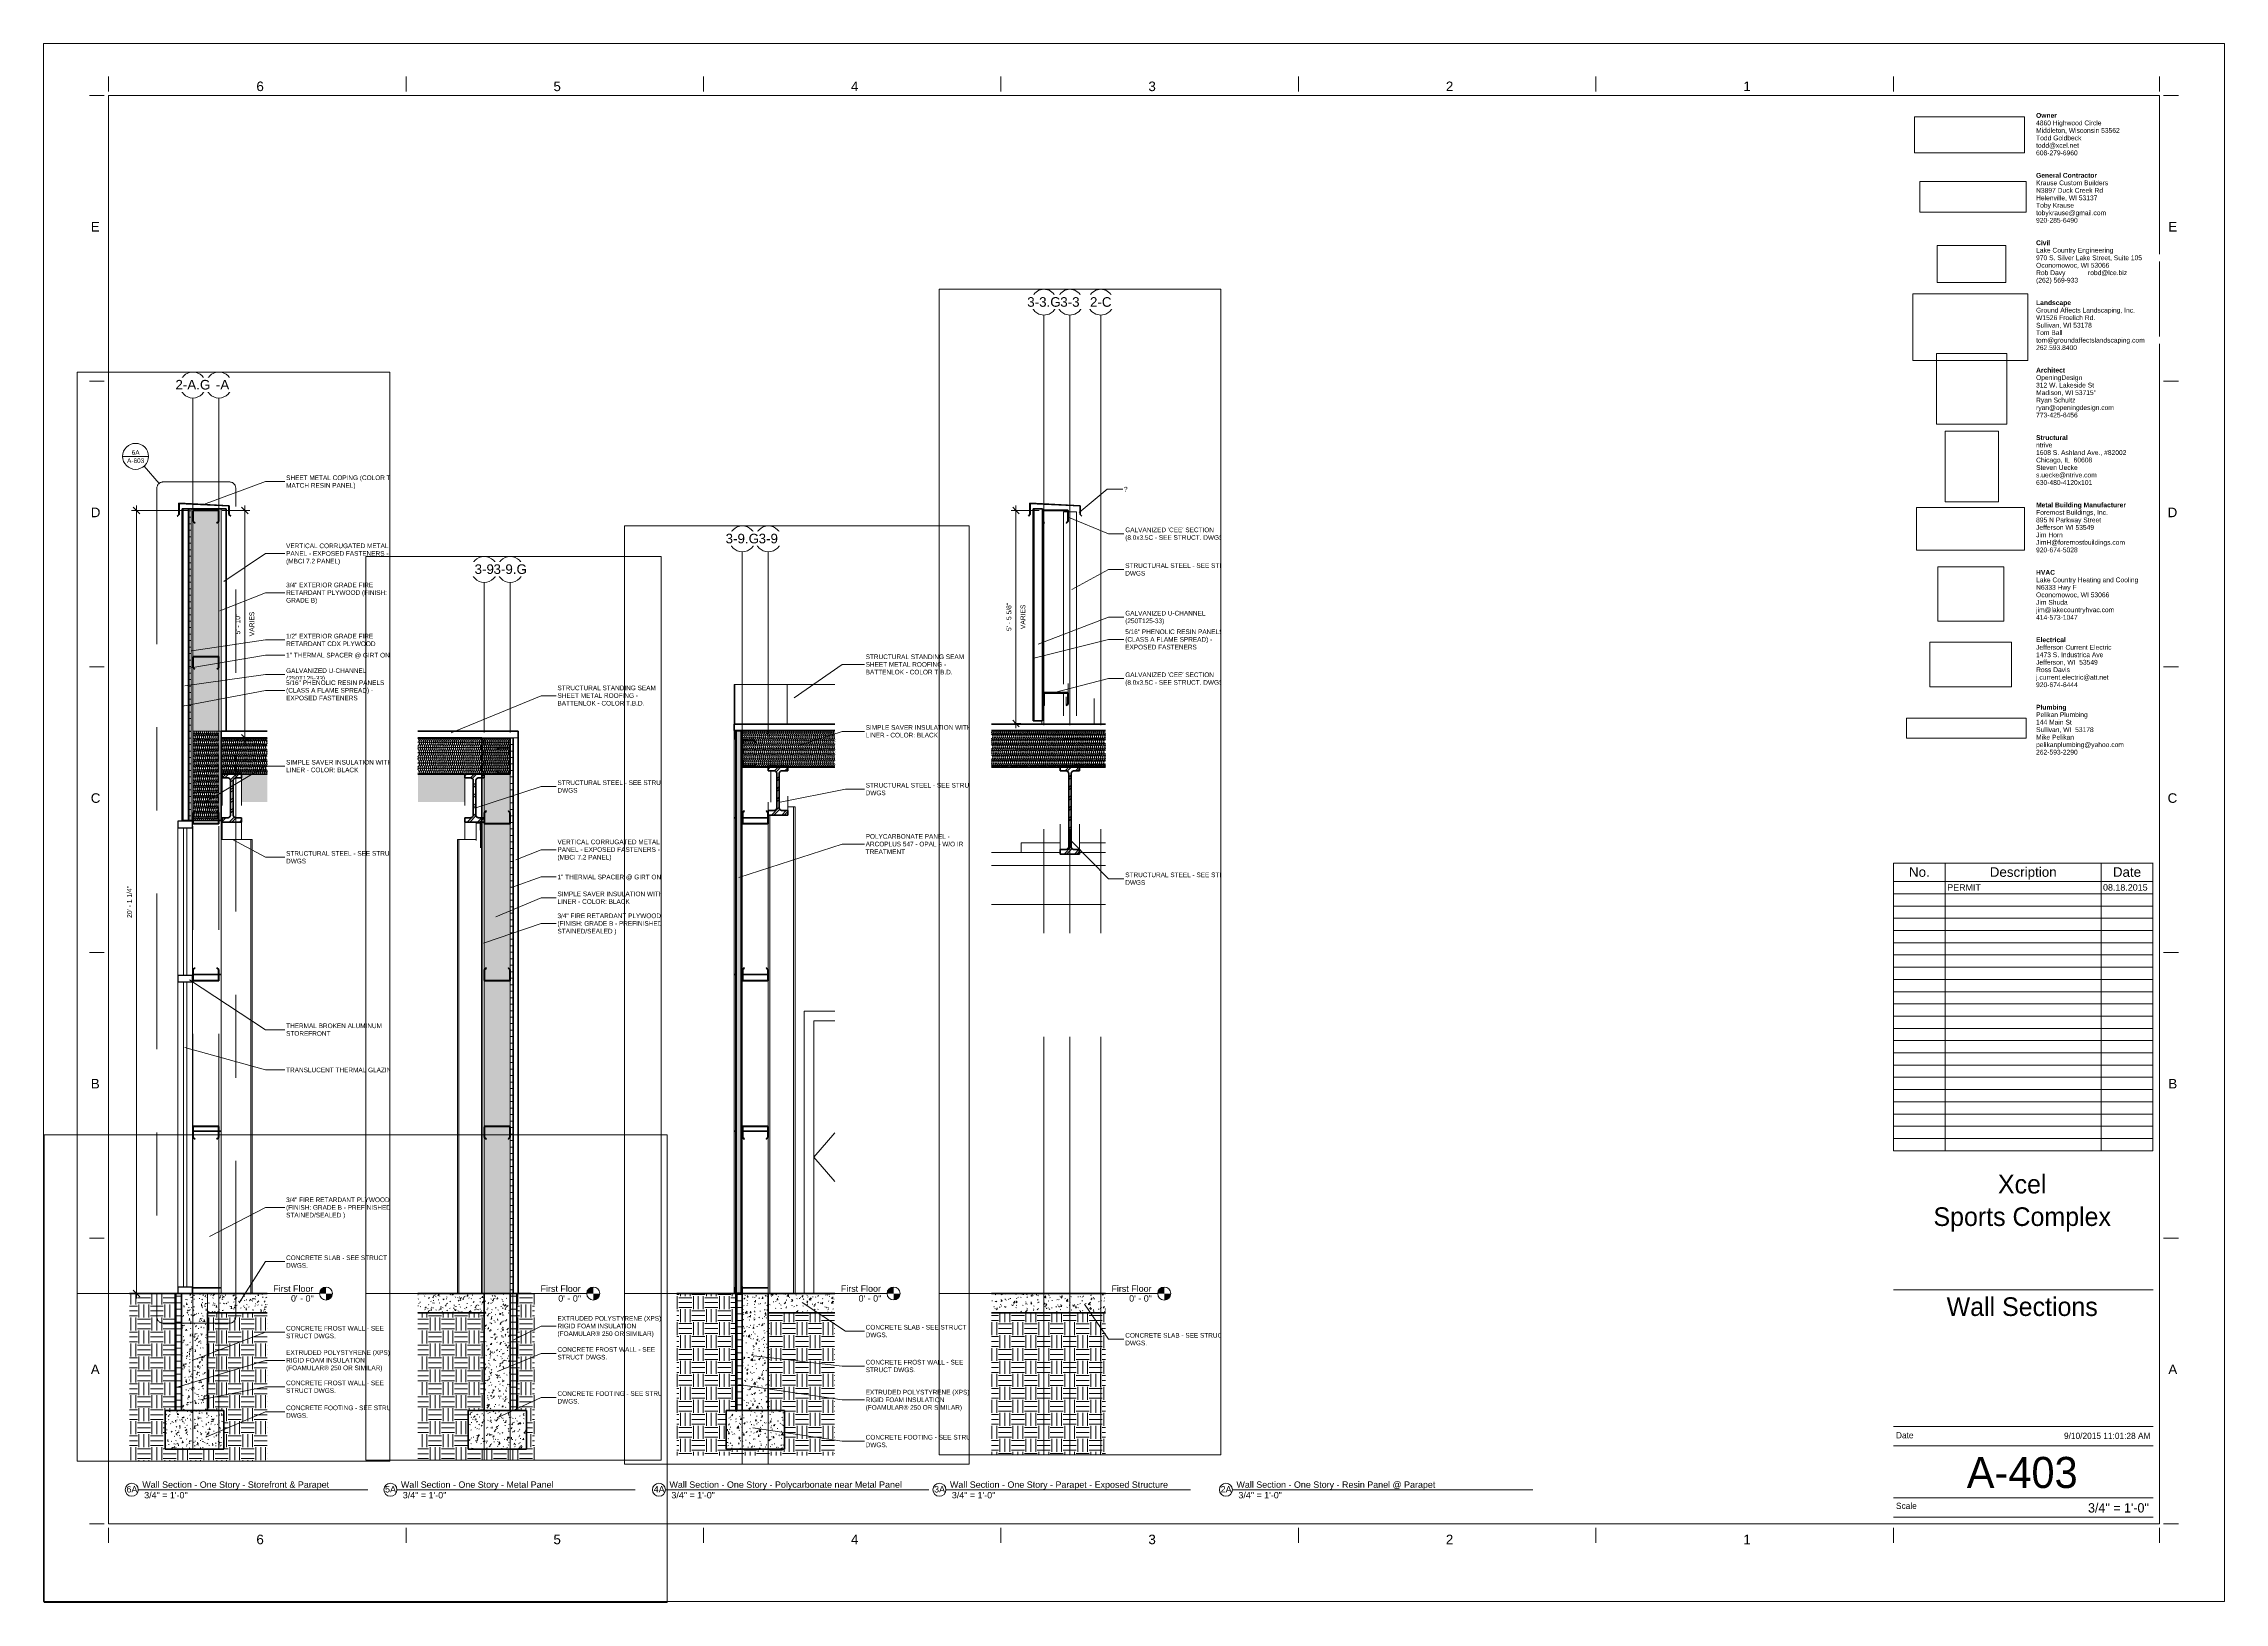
# Paper-space layout 'Layout1' of a CAD drawing. Header units: inches. Extents: x 0 to 42, y 0 to 30.
# The model-space entities are those that its viewports show. They can reach past a viewport. Long polylines and large blocks are cut down to what shows.
import ezdxf

# ---------------------------------------------------------------- set-up
doc = ezdxf.new("R2010")
doc.units = ezdxf.units.IN
doc.header["$MEASUREMENT"] = 0
for name, pattern in [('Dash 1_16_', [0.125, 0.0625, -0.0625]), ('Dash Dot 3_16_', [0.3125, 0.1875, -0.0625, 0, -0.0625]), ('Grid Line 1_2_', [0.875, 0.5, -0.125, 0.125, -0.125])]:
    doc.linetypes.add(name, pattern=pattern)
for name, color, linetype, lineweight in [('A-ANNO-DIMS', 211, 'Continuous', 9), ('A-ANNO-DIMS-16', 211, 'Continuous', 9), ('A-ANNO-IDEN', 131, 'Continuous', 9), ('A-ANNO-SYMB', 150, 'Continuous', 9), ('A-CLNG', 13, 'Continuous', 18), ('A-CLNG-PATT', 13, 'Continuous', 18), ('A-DETL', 90, 'Continuous', 9), ('A-DETL-THIN', 151, 'Continuous', 9), ('A-DOOR', 31, 'Continuous', 18), ('A-DOOR-FRAM', 31, 'Continuous', 9), ('A-FLOR', 192, 'Continuous', 18), ('A-FLOR-LEVL', 51, 'Continuous', 9), ('A-FLOR-MCUT', 51, 'Continuous', 18), ('A-FLOR-PATT', 8, 'Continuous', 70), ('A-GLAZ-CURT', 52, 'Continuous', 9), ('A-GLAZ-CWMG', 51, 'Continuous', 9), ('A-ROOF', 132, 'Continuous', 18), ('A-ROOF-PATT', 132, 'Continuous', 18), ('A-WALL', 113, 'Continuous', 18), ('A-WALL-PATT', 111, 'Continuous', 70), ('C-TOPO', 7, 'Continuous', 9), ('G-ANNO-SCHD', 231, 'Continuous', 9), ('G-ANNO-TTLB', 6, 'Continuous', 9), ('G-ANNO-TTLB-MEDM', 33, 'Continuous', 20), ('G-ANNO-TTLB-THIN', 151, 'Continuous', 9), ('L-SITE-WALL', 31, 'Continuous', 18), ('M-HVAC-DUCT', 70, 'Continuous', 9), ('M-HVAC-DUCT-ANNO', 70, 'Continuous', 9), ('S-BEAM', 12, 'Continuous', 9), ('S-COLS', 52, 'Continuous', 9), ('S-FNDN', 32, 'Continuous', 18), ('S-GRID', 1, 'Continuous', 9), ('S-GRID-IDEN', 1, 'Continuous', 9)]:
    doc.layers.add(name, color=color, linetype=linetype, lineweight=lineweight)
doc.layers.add('G-ANNO-NPLT', color=191, linetype='Continuous', plot=False)
doc.styles.add('Arial', font='arial.ttf', dxfattribs={"height": 1.967066})
doc.styles.add('Arial_1', font='arial.ttf', dxfattribs={"height": 2.950599})
doc.styles.add('Arial_2', font='arial.ttf', dxfattribs={"height": 1.475299})
doc.styles.add('Arial_3', font='arial.ttf', dxfattribs={"height": 0.092206})
doc.styles.add('Arial_4', font='arial.ttf', dxfattribs={"height": 0.184412})
doc.styles.add('Arial_5', font='arial.ttf', dxfattribs={"height": 0.122942})
doc.styles.add('Century Gothic', font='GOTHIC.TTF', dxfattribs={"height": 1.437112})
doc.styles.add('Century Gothic_1', font='GOTHIC.TTF', dxfattribs={"height": 0.119759})
doc.styles.add('Century Gothic_2', font='GOTHIC.TTF', dxfattribs={"height": 0.179639})
doc.styles.add('Century Gothic_3', font='GOTHIC.TTF', dxfattribs={"height": 0.598797})
doc.styles.add('Century Gothic_4', font='GOTHIC.TTF', dxfattribs={"height": 0.359278})
doc.dimstyles.new('Linear_-_3_32__Arial', dxfattribs={"dimscale": 12, "dimtxt": 1.5, "dimasz": 0.166667, "dimexe": 0.125, "dimexo": 0.083333, "dimgap": 0.083333, "dimtad": 1, "dimdec": 4, "dimrnd": 0.0625, "dimzin": 1, "dimdsep": 46, "dimlunit": 4, "dimtxsty": 'Arial_2', "dimblk1": 'OBLIQUE', "dimblk2": 'OBLIQUE', "dimsah": 1, "dimcen": 0.09, "dimdle": 0.125, "dimazin": 0, "dimtfac": 1, "dimtdec": 4, "dimtix": 1, "dimtmove": 0, "dimatfit": 3, "dimfxl": 1, "dimtvp": 1, "dimtfill": 1, "dimfrac": 2, "dimtolj": 1, "dimtzin": 0, "dimarcsym": 2})
doc.dimstyles.new('Linear_-_3_32__Arial_1', dxfattribs={"dimscale": 12, "dimtxt": 1.5, "dimasz": 0.166667, "dimexe": 0.125, "dimexo": 0.083333, "dimgap": 0.083333, "dimtad": 1, "dimdec": 4, "dimrnd": 0.0625, "dimzin": 1, "dimdsep": 46, "dimlunit": 4, "dimtxsty": 'Arial_2', "dimblk1": 'OBLIQUE', "dimblk2": 'OBLIQUE', "dimsah": 1, "dimcen": 0.09, "dimdle": 0.125, "dimazin": 0, "dimtfac": 1, "dimtdec": 4, "dimtix": 1, "dimtmove": 0, "dimatfit": 3, "dimfxl": 1, "dimtvp": 1, "dimtfill": 1, "dimfrac": 2, "dimtolj": 1, "dimtzin": 0, "dimarcsym": 2})
picture_1 = doc.add_image_def('image1.png', size_in_pixel=(1125, 1483))
picture_2 = doc.add_image_def('image2.jpg', size_in_pixel=(477, 79))
picture_3 = doc.add_image_def('image3.png', size_in_pixel=(259, 141))
picture_4 = doc.add_image_def('image4.jpg', size_in_pixel=(150, 124))
picture_5 = doc.add_image_def('image5.jpg', size_in_pixel=(309, 122))
picture_6 = doc.add_image_def('image6.jpg', size_in_pixel=(95, 51))
picture_7 = doc.add_image_def('image7.png', size_in_pixel=(388, 225))
picture_8 = doc.add_image_def('image8.jpg', size_in_pixel=(232, 76))
picture_9 = doc.add_image_def('image9.jpg', size_in_pixel=(900, 259))
picture_10 = doc.add_image_def('image10.jpg', size_in_pixel=(939, 939))
pattern_1 = [(50, (-21553.164, 101.134), (4.590705, -0.401868), [0.48, -5.28]), (355, (-21553.164, 101.134), (-0.887837, 4.813698), [0.384, -4.224]), (100.451, (-21552.782, 101.1), (3.70197, 4.412723), [0.408, -4.487]), (46.184, (-21553.164, 102.414), (6.830659, -1.059043), [0.72, -7.92]), (96.636, (-21552.595, 102.325), (5.981664, 6.234015), [0.612, -6.731]), (351.184, (-21553.164, 102.414), (5.98208, 6.233824), [0.576, -6.336]), (21, (-21552.524, 102.094), (3.820292, -2.5771), [0.48, -5.28]), (326, (-21552.524, 102.094), (1.557207, 4.640587), [0.384, -4.224]), (71.451, (-21552.206, 101.879), (5.377147, 2.064703), [0.408, -4.487]), (37.5, (-21553.164, 101.134), (0.0779722, 2.1307863), [0.211, -3.962, 0.211, -4.077, -4.24]), (37.5, (-21553.164, 101.134), (0.0779722, 2.1307863), [-8.461, 0.211, -4.029]), (7.5, (-21553.164, 101.134), (1.683907, 2.5243905), [0.211, -2.234, 0.211, -3.866, -1.616]), (7.5, (-21553.164, 101.134), (1.683907, 2.5243905), [-6.522, 0.211, -1.405]), (327.5, (-21554.591, 101.134), (3.4165268, -0.1442966), [0.211, -1.389, 0.211, -4.781, -6.624]), (327.5, (-21554.591, 101.134), (3.4165268, -0.1442966), [-6.592, 0.211, -6.413]), (317.5, (-21555.231, 101.134), (3.732463, 0.640715), [0.211, -1.869, 0.211, -3.104, -4.704]), (317.5, (-21555.231, 101.134), (3.732463, 0.640715), [-5.395, 0.211, -4.493])]
pattern_2 = [(0, (-21553.164, 101.134), (0, 2), []), (90, (-21553.164, 101.134), (-2, 1e-16), [])]
pattern_3 = [(161.57, (-21553.084, 101.214), (-0.6397287956, 0.0002609723), [0, -4.554, 0.506, 0]), (18.43, (-21553.244, 101.214), (-0.6397287956, -0.0002609723), [0, -4.554, 0.506, 0]), (108.43, (-21553.084, 101.214), (0.3202005462, -1.599823931), [1.518, -3.542]), (71.57, (-21553.244, 101.214), (0.3202005462, 1.599823931), [1.518, -3.542])]
pattern_4 = [(45, (-21553.164, 101.134), (-1.583919, 1.583919), []), (45, (-21553.164, 103.534), (-1.583919, 1.583919), [])]
pattern_5 = [(90, (-174.388, -762.154), (-16.082, 1e-15), [])]
pattern_6 = [(50, (22032.004, 107.706), (4.590705, -0.401868), [0.48, -5.28]), (355, (22032.004, 107.706), (-0.887837, 4.813698), [0.384, -4.224]), (100.451, (22032.386, 107.673), (3.70197, 4.412723), [0.408, -4.487]), (46.184, (22032.004, 108.986), (6.83066, -1.059043), [0.72, -7.92]), (96.636, (22032.573, 108.898), (5.981664, 6.234015), [0.612, -6.731]), (351.184, (22032.004, 108.986), (5.98208, 6.233824), [0.576, -6.336]), (21, (22032.644, 108.666), (3.820292, -2.5771), [0.48, -5.28]), (326, (22032.644, 108.666), (1.557207, 4.640587), [0.384, -4.224]), (71.451, (22032.962, 108.452), (5.377147, 2.064703), [0.408, -4.487]), (37.5, (22032.004, 107.706), (0.0779722, 2.1307863), [0.211, -3.962, 0.211, -4.077, -4.24]), (37.5, (22032.004, 107.706), (0.0779722, 2.1307863), [-8.461, 0.211, -4.029]), (7.5, (22032.004, 107.706), (1.683907, 2.5243905), [0.211, -2.234, 0.211, -3.866, -1.616]), (7.5, (22032.004, 107.706), (1.683907, 2.5243905), [-6.522, 0.211, -1.405]), (327.5, (22030.576, 107.706), (3.4165268, -0.1442966), [0.211, -1.389, 0.211, -4.781, -6.624]), (327.5, (22030.576, 107.706), (3.4165268, -0.1442966), [-6.592, 0.211, -6.413]), (317.5, (22029.936, 107.706), (3.732463, 0.640715), [0.211, -1.869, 0.211, -3.104, -4.704]), (317.5, (22029.936, 107.706), (3.732463, 0.640715), [-5.395, 0.211, -4.493])]
pattern_7 = [(90, (180.953, -760.156), (-16.082, 1e-15), [])]
pattern_8 = [(45, (22032.004, 107.706), (-1.583919, 1.583919), []), (45, (22032.004, 110.106), (-1.583919, 1.583919), [])]
pattern_9 = [(45, (21572.501, 107.706), (-1.583919, 1.583919), []), (45, (21572.501, 110.106), (-1.583919, 1.583919), [])]
pattern_10 = [(50, (-19638.414, 101.134), (4.590705, -0.401868), [0.48, -5.28]), (355, (-19638.414, 101.134), (-0.887837, 4.813698), [0.384, -4.224]), (100.451, (-19638.032, 101.1), (3.70197, 4.412723), [0.408, -4.487]), (46.184, (-19638.414, 102.414), (6.830659, -1.059043), [0.72, -7.92]), (96.636, (-19637.845, 102.325), (5.981664, 6.234015), [0.612, -6.731]), (351.184, (-19638.414, 102.414), (5.98208, 6.233824), [0.576, -6.336]), (21, (-19637.774, 102.094), (3.820292, -2.5771), [0.48, -5.28]), (326, (-19637.774, 102.094), (1.557207, 4.640587), [0.384, -4.224]), (71.451, (-19637.456, 101.879), (5.377147, 2.064703), [0.408, -4.487]), (37.5, (-19638.414, 101.134), (0.0779722, 2.1307863), [0.211, -3.962, 0.211, -4.077, -4.24]), (37.5, (-19638.414, 101.134), (0.0779722, 2.1307863), [-8.461, 0.211, -4.029]), (7.5, (-19638.414, 101.134), (1.683907, 2.5243905), [0.211, -2.234, 0.211, -3.866, -1.616]), (7.5, (-19638.414, 101.134), (1.683907, 2.5243905), [-6.522, 0.211, -1.405]), (327.5, (-19639.841, 101.134), (3.4165268, -0.1442966), [0.211, -1.389, 0.211, -4.781, -6.624]), (327.5, (-19639.841, 101.134), (3.4165268, -0.1442966), [-6.592, 0.211, -6.413]), (317.5, (-19640.481, 101.134), (3.732463, 0.640715), [0.211, -1.869, 0.211, -3.104, -4.704]), (317.5, (-19640.481, 101.134), (3.732463, 0.640715), [-5.395, 0.211, -4.493])]
pattern_11 = [(0, (-19638.414, 101.134), (0, 2), []), (90, (-19638.414, 101.134), (-2, 1e-16), [])]
pattern_12 = [(161.57, (-19638.334, 101.214), (-0.6397287956, 0.0002609723), [0, -4.554, 0.506, 0]), (18.43, (-19638.494, 101.214), (-0.6397287956, -0.0002609723), [0, -4.554, 0.506, 0]), (108.43, (-19638.334, 101.214), (0.3202005462, -1.599823931), [1.518, -3.542]), (71.57, (-19638.494, 101.214), (0.3202005462, 1.599823931), [1.518, -3.542])]
pattern_13 = [(45, (-19638.414, 101.134), (-1.583919, 1.583919), []), (45, (-19638.414, 103.534), (-1.583919, 1.583919), [])]

# ---------------------------------------------------------------- blocks, each defined once
blk = doc.blocks.new('XCEL - E1 30 x 42 Horizontal - E1 30x42 Horizontal-11829-Wall Sections')
at = {"layer": 'G-ANNO-TTLB-MEDM'}
for p, q in [((1.159, 29.014), (0.872, 29.014)), ((1.24, 29.094), (1.24, 29.381)), ((1.24, 29.014), (1.24, 1.514)), ((40.74, 29.014), (1.24, 29.014)), ((6.969, 29.094), (6.969, 29.381)), ((12.698, 29.094), (12.698, 29.381)), ((18.427, 29.094), (18.427, 29.381)), ((24.156, 29.094), (24.156, 29.381)), ((29.885, 29.094), (29.885, 29.381)), ((35.615, 29.094), (35.615, 29.381)), ((40.74, 29.094), (40.74, 29.381)), ((40.74, 29.014), (40.74, 1.514)), ((40.82, 29.014), (41.108, 29.014)), ((1.159, 23.514), (0.872, 23.514)), ((40.82, 23.514), (41.108, 23.514)), ((1.159, 18.014), (0.872, 18.014)), ((40.82, 18.014), (41.108, 18.014)), ((40.615, 14.233), (35.615, 14.233)), ((1.159, 12.514), (0.872, 12.514)), ((40.82, 12.514), (41.108, 12.514)), ((1.159, 7.014), (0.872, 7.014)), ((40.82, 7.014), (41.108, 7.014)), ((35.615, 6.02), (40.615, 6.02)), ((1.159, 1.514), (0.872, 1.514)), ((1.24, 1.514), (40.74, 1.514)), ((1.24, 1.433), (1.24, 1.146)), ((6.969, 1.433), (6.969, 1.146)), ((12.698, 1.433), (12.698, 1.146)), ((18.427, 1.433), (18.427, 1.146)), ((24.156, 1.433), (24.156, 1.146)), ((29.885, 1.433), (29.885, 1.146)), ((40.615, 1.639), (35.615, 1.639)), ((35.615, 1.433), (35.615, 1.146)), ((40.74, 1.433), (40.74, 1.146)), ((40.82, 1.514), (41.108, 1.514))]:
    blk.add_line(p, q, dxfattribs=at)
at = {"layer": 'G-ANNO-TTLB-THIN'}
for p, q in [((-0.01, 30.014), (41.99, 30.014)), ((-0.01, 0.014), (-0.01, 30.014)), ((41.99, 0.014), (41.99, 30.014)), ((35.615, 3.389), (40.615, 3.389)), ((35.615, 3.014), (40.615, 3.014)), ((35.615, 2.014), (40.615, 2.014)), ((-0.01, 0.014), (41.99, 0.014))]:
    blk.add_line(p, q, dxfattribs=at)
at = {"layer": 'G-ANNO-TTLB', "char_height": 0.09221, "attachment_point": 1, "line_spacing_factor": 0.938532, "style": 'Arial_3', "bg_fill": 3, "box_fill_scale": 1.25, "bg_fill_color": 0, "bg_fill_transparency": 0}
for s, insert, width in [('\\fArial|b1|i0|c0|p34|;Civil', (38.363, 26.225), 0.28768), ('\\fArial|b1|i0|c0|p34|;Structural', (38.363, 22.475), 0.64856), ('\\fArial|b1|i0|c0|p34|;HVAC', (38.363, 19.879), 0.41876), ('\\fArial|b1|i0|c0|p34|;Electrical', (38.363, 18.581), 0.61622)]:
    blk.add_mtext(s, dxfattribs=dict(at, insert=insert, width=width))
at = {"layer": 'G-ANNO-TTLB'}
image = blk.add_image(picture_8, insert=(36.024, 27.911), size_in_units=(2.118, 0.694), dxfattribs=at)
image.dxf.flags = 7
image = blk.add_image(picture_9, insert=(36.126, 26.77), size_in_units=(2.048, 0.589), dxfattribs=at)
image.dxf.flags = 7
image = blk.add_image(picture_6, insert=(36.46, 25.417), size_in_units=(1.319, 0.708), dxfattribs=at)
image.dxf.flags = 7
image = blk.add_image(picture_7, insert=(35.988, 23.91), size_in_units=(2.218, 1.286), dxfattribs=at)
image.dxf.flags = 7
image = blk.add_image(picture_10, insert=(36.444, 22.689), size_in_units=(1.358, 1.358), dxfattribs=at)
image.dxf.flags = 7
image = blk.add_image(picture_1, insert=(36.612, 21.192), size_in_units=(1.03, 1.357), dxfattribs=at)
image.dxf.flags = 7
image = blk.add_image(picture_5, insert=(36.062, 20.262), size_in_units=(2.078, 0.821), dxfattribs=at)
image.dxf.flags = 7
image = blk.add_image(picture_4, insert=(36.474, 18.891), size_in_units=(1.268, 1.049), dxfattribs=at)
image.dxf.flags = 7
image = blk.add_image(picture_3, insert=(36.315, 17.631), size_in_units=(1.574, 0.857), dxfattribs=at)
image.dxf.flags = 7
image = blk.add_image(picture_2, insert=(35.866, 16.643), size_in_units=(2.303, 0.381), dxfattribs=at)
image.dxf.flags = 7
at = {"layer": 'G-ANNO-TTLB', "bg_fill": 3, "box_fill_scale": 1.25, "bg_fill_color": 0, "bg_fill_transparency": 0}
for s, insert, char_height, width, attachment_point, line_spacing_factor, style in [('6', (4.088, 29.283), 0.184, 0.171, 1, 0.938532, 'Arial_4'), ('5', (9.809, 29.283), 0.184, 0.171, 1, 0.938532, 'Arial_4'), ('4', (15.538, 29.283), 0.184, 0.171, 1, 0.938532, 'Arial_4'), ('3', (21.267, 29.283), 0.184, 0.171, 1, 0.938532, 'Arial_4'), ('2', (26.996, 29.283), 0.184, 0.171, 1, 0.938532, 'Arial_4'), ('1', (32.725, 29.283), 0.184, 0.171, 1, 0.938532, 'Arial_4'), ('\\fArial|b1|i0|c0|p34|;Owner', (38.363, 28.677), 0.09221, 0.44259, 1, 0.938532, 'Arial_3'), ('\\fArial|b1|i0|c0|p34|;General Contractor', (38.363, 27.523), 0.09221, 1.28521, 1, 0.938532, 'Arial_3'), ('E', (0.898, 26.579), 0.184, 0.20475, 1, 0.938532, 'Arial_4'), ('E', (41.082, 26.579), 0.184, 0.20475, 3, 0.938532, 'Arial_4'), ('Lake Country Engineering', (38.363, 26.081), 0.09221, 1.74142, 1, 0.938532, 'Arial_3'), ('\\fArial|b1|i0|c0|p34|;Landscape', (38.363, 25.071), 0.09221, 0.73708, 1, 0.938532, 'Arial_3'), ('\\fArial|b1|i0|c0|p34|;Architect', (38.363, 23.773), 0.09221, 0.59069, 1, 0.938532, 'Arial_3'), ('ntrive', (38.363, 22.331), 0.0922, 0.37109, 1, 0.938532, 'Arial_3'), ('D', (0.898, 21.079), 0.184, 0.2205, 1, 0.938532, 'Arial_4'), ('\\fArial|b1|i0|c0|p34|;Metal Building Manufacturer', (38.363, 21.177), 0.09221, 1.8793, 1, 0.938532, 'Arial_3'), ('D', (41.082, 21.079), 0.184, 0.2205, 3, 0.938532, 'Arial_4'), ('Lake Country Heating and Cooling', (38.363, 19.734), 0.09221, 2.30317, 1, 0.938532, 'Arial_3'), ('Jefferson Current Electric', (38.363, 18.436), 0.09221, 1.71418, 1, 0.938532, 'Arial_3'), ('\\fArial|b1|i0|c0|p34|;Plumbing', (38.363, 17.283), 0.09221, 0.62814, 1, 0.938532, 'Arial_3'), ('C', (0.898, 15.579), 0.184, 0.2205, 1, 0.938532, 'Arial_4'), ('C', (41.082, 15.579), 0.184, 0.2205, 3, 0.938532, 'Arial_4'), ('B', (0.898, 10.079), 0.184, 0.20475, 1, 0.938532, 'Arial_4'), ('B', (41.082, 10.079), 0.184, 0.20475, 3, 0.938532, 'Arial_4'), ('A', (0.898, 4.579), 0.184, 0.20475, 1, 0.938532, 'Arial_4'), ('A', (41.082, 4.579), 0.184, 0.20475, 3, 0.938532, 'Arial_4'), ('Date', (35.665, 3.278), 0.1198, 0.4725, 1, 0.984117, 'Century Gothic_1'), ('Scale', (35.665, 1.919), 0.1198, 0.5265, 1, 0.984117, 'Century Gothic_1'), ('6', (4.088, 1.304), 0.184, 0.171, 1, 0.938532, 'Arial_4'), ('5', (9.809, 1.304), 0.184, 0.171, 1, 0.938532, 'Arial_4'), ('4', (15.538, 1.304), 0.184, 0.171, 1, 0.938532, 'Arial_4'), ('3', (21.267, 1.304), 0.184, 0.171, 1, 0.938532, 'Arial_4'), ('2', (26.996, 1.304), 0.184, 0.171, 1, 0.938532, 'Arial_4'), ('1', (32.725, 1.304), 0.184, 0.171, 1, 0.938532, 'Arial_4')]:
    blk.add_mtext(s, dxfattribs=dict(at, insert=insert, char_height=char_height, width=width, attachment_point=attachment_point, line_spacing_factor=line_spacing_factor, style=style))
at = {"layer": 'G-ANNO-TTLB', "char_height": 0.09221, "attachment_point": 1, "line_spacing_factor": 0.938532, "style": 'Arial_3', "bg_fill": 3, "box_fill_scale": 1.25, "bg_fill_color": 0, "bg_fill_transparency": 0}
for s, insert, width in [('4860 Highwood Circle', (38.363, 28.533), 1.47416), ('Krause Custom Builders', (38.363, 27.379), 1.63077), ('970 S. Silver Lake Street, Suite 105', (38.363, 25.936), 2.39509), ('Ground Affects Landscaping, Inc.', (38.363, 24.927), 2.24019), ('OpeningDesign', (38.363, 23.629), 1.03838), ('1608 S. Ashland Ave., #82002', (38.363, 22.186), 2.03762), ('Foremost Buildings, Inc.', (38.363, 21.033), 1.62396), ('N6333 Hwy F', (38.363, 19.59), 0.90901), ('1473 S. Industrica Ave', (38.363, 18.292), 1.52183), ('Pelikan Plumbing', (38.363, 17.138), 1.16605)]:
    blk.add_mtext(s, dxfattribs=dict(at, insert=insert, width=width))
for s, insert, width in [('Middleton, Wisconsin 53562', (38.363, 28.388), 1.89633), ('N3897 Duck Creek Rd', (38.363, 27.234), 1.51161), ('Oconomowoc, WI 53066', (38.363, 25.792), 1.65971), ('W1526 Froelich Rd.', (38.363, 24.783), 1.34309), ('312 W. Lakeside St', (38.363, 23.484), 1.31926), ('Chicago, IL  60608', (38.363, 22.042), 1.26649), ('895 N Parkway Street', (38.363, 20.888), 1.46565), ('Oconomowoc, WI 53066', (38.363, 19.446), 1.65971), ('Jefferson, WI  53549', (38.363, 18.148), 1.40778), ('144 Main St', (38.363, 16.994), 0.80347)]:
    blk.add_mtext(s, dxfattribs=dict(at, insert=insert, width=width))
at = {"layer": 'G-ANNO-TTLB', "attachment_point": 1, "line_spacing_factor": 0.938532, "style": 'Arial_3', "bg_fill": 3, "box_fill_scale": 1.25, "bg_fill_color": 0, "bg_fill_transparency": 0}
for s, insert, char_height, width in [('Todd Goldbeck', (38.363, 28.244), 0.09221, 1.02306), ('Helenville, WI 53137', (38.363, 27.09), 0.09221, 1.39416), ('Rob Davy', (38.363, 25.648), 0.0922, 0.66048), ('robd@lce.biz', (39.363, 25.648), 0.09221, 0.88178), ('Sullivan, WI 53178', (38.363, 24.638), 0.09221, 1.26819), ('Madison, WI 53715"', (38.363, 23.34), 0.09221, 1.36181), ('Steven Uecke', (38.363, 21.898), 0.09221, 0.94135), ('Jefferson WI 53549', (38.363, 20.744), 0.09221, 1.32266), ('Jim Shuda', (38.363, 19.302), 0.0922, 0.71325), ('Ross Davis', (38.363, 18.004), 0.0922, 0.76772), ('Sullivan, WI  53178', (38.363, 16.85), 0.09221, 1.31075)]:
    blk.add_mtext(s, dxfattribs=dict(at, insert=insert, char_height=char_height, width=width))
for s, insert, char_height, width in [('todd@xcel.net', (38.363, 28.1), 0.09221, 0.96859), ('Toby Krause', (38.363, 26.946), 0.09221, 0.85284), ('(262) 569-933', (38.363, 25.504), 0.09221, 0.94646), ('Tom Ball', (38.363, 24.494), 0.0922, 0.59579), ('Ryan Schultz', (38.363, 23.196), 0.09221, 0.88518), ('s.uecke@ntrive.com', (38.363, 21.754), 0.09221, 1.37543), ('Jim Horn', (38.363, 20.6), 0.0922, 0.60601), ('jim@lakecountryhvac.com', (38.363, 19.158), 0.09221, 1.76695), ('j.current.electric@att.net', (38.363, 17.859), 0.09221, 1.64609), ('Mike Pelikan', (38.363, 16.706), 0.09221, 0.85624)]:
    blk.add_mtext(s, dxfattribs=dict(at, insert=insert, char_height=char_height, width=width))
at = {"layer": 'G-ANNO-TTLB', "char_height": 0.09221, "attachment_point": 1, "line_spacing_factor": 0.938532, "style": 'Arial_3', "bg_fill": 3, "box_fill_scale": 1.25, "bg_fill_color": 0, "bg_fill_transparency": 0}
for s, insert, width in [('608-279-6960', (38.363, 27.956), 0.93625), ('tobykrause@gmail.com', (38.363, 26.802), 1.57971), ('tom@groundaffectslandscaping.com', (38.363, 24.35), 2.45808), ('ryan@openingdesign.com', (38.363, 23.052), 1.75163), ('630-480-4120x101', (38.363, 21.609), 1.26308), ('JimH@foremostbuildings.com', (38.363, 20.456), 2.01378), ('414-573-1047', (38.363, 19.013), 0.93625), ('920-674-6444', (38.363, 17.715), 0.93625), ('pelikanplumbing@yahoo.com', (38.363, 16.561), 1.97804)]:
    blk.add_mtext(s, dxfattribs=dict(at, insert=insert, width=width))
for s, insert, width in [('920-285-6490', (38.363, 26.658), 0.93625), ('262.593.8400', (38.363, 24.206), 0.91923), ('773-425-6456', (38.363, 22.908), 0.93625), ('920-674-5028', (38.363, 20.311), 0.93625), ('262-593-2290', (38.363, 16.417), 0.93625)]:
    blk.add_mtext(s, dxfattribs=dict(at, insert=insert, width=width))
blk = doc.blocks.new('Viewport - View Title-1830-Wall Sections')
at = {"layer": 'G-ANNO-TTLB'}
for start, end in [(0, 180), (180, 360)]:
    blk.add_arc((-0.125, 0), 0.125, start, end, dxfattribs=at)
blk = doc.blocks.new('Struct_Xcel_Sports Complex_rvt-2-Wall Section - One Story - Storefront _ Parapet')
at = {"layer": 'A-FLOR-PATT', "lineweight": 9}
h = blk.add_hatch(dxfattribs=at)
h.set_pattern_fill('FP_13', style=0, pattern_type=2)
h.set_pattern_definition(pattern_1)
h.paths.add_polyline_path([(-22772.406, -6), (-22772.406, 0), (-22790.803, 0), (-22790.803, -6)], flags=0)
at = {"layer": 'A-WALL-PATT', "lineweight": 9}
h = blk.add_hatch(dxfattribs=at)
h.set_pattern_fill('FP_13', style=0, pattern_type=2)
h.set_pattern_definition(pattern_1)
h.paths.add_polyline_path([(-22790.803, -36), (-22790.803, 0), (-22798.803, 0), (-22798.803, -36)], flags=0)
at = {"layer": 'S-FNDN', "lineweight": 9}
h = blk.add_hatch(dxfattribs=at)
h.set_pattern_fill('FP_13', color=256, style=0, pattern_type=2)
h.set_pattern_definition(pattern_1)
h.paths.add_polyline_path([(-22803.803, -48), (-22785.803, -48), (-22785.803, -36), (-22803.803, -36)], flags=0)
at = {"layer": 'A-FLOR', "color": 250, "lineweight": 70}
for p, q in [((-22772.406, 0), (-22790.803, 0)), ((-22790.803, -6), (-22772.406, -6))]:
    blk.add_line(p, q, dxfattribs=at)
at = {"layer": 'A-FLOR-MCUT', "color": 10}
blk.add_line((-22790.803, 0), (-22790.803, -6), dxfattribs=at)
at = {"layer": 'A-WALL', "color": 10}
blk.add_line((-22790.803, -6), (-22790.803, 0), dxfattribs=at)
at = {"layer": 'L-SITE-WALL', "color": 250, "lineweight": 70}
for p, q in [((-22790.803, 0), (-22798.803, 0)), ((-22798.803, 0), (-22798.803, -36)), ((-22790.803, -36), (-22790.803, -6)), ((-22798.803, -36), (-22790.803, -36))]:
    blk.add_line(p, q, dxfattribs=at)
at = {"layer": 'S-FNDN', "color": 250, "lineweight": 70}
for p, q in [((-22785.803, -36), (-22803.803, -36)), ((-22803.803, -36), (-22803.803, -48)), ((-22785.803, -48), (-22785.803, -36)), ((-22803.803, -48), (-22785.803, -48))]:
    blk.add_line(p, q, dxfattribs=at)
blk = doc.blocks.new('Girt_C - 8_D-1405489-Wall Section - One Story - Storefront _ Parapet')
at = {"layer": 'S-BEAM'}
h = blk.add_hatch(dxfattribs=at)
h.set_pattern_fill('FP_11', color=256, style=0, pattern_type=2)
h.set_pattern_definition(pattern_4)
h.paths.add_polyline_path([(-22794.727, 47.572), (-22794.657, 47.655), (-22795.193, 48.106), (-22795.193, 51.371), (-22795.169, 51.424), (-22795.115, 51.445), (-22787.49, 51.445), (-22787.436, 51.423), (-22787.412, 51.37), (-22787.412, 48.106), (-22787.948, 47.656), (-22787.877, 47.573), (-22787.303, 48.055), (-22787.303, 51.367), (-22787.358, 51.5), (-22787.49, 51.555), (-22795.115, 51.555), (-22795.248, 51.5), (-22795.303, 51.367), (-22795.303, 48.055)], flags=0)
at = {"layer": 'S-BEAM', "lineweight": 50}
for p, q in [((-22787.49, 51.555), (-22795.115, 51.555)), ((-22795.303, 51.367), (-22795.303, 48.055)), ((-22795.193, 48.106), (-22795.193, 51.371)), ((-22795.115, 51.445), (-22787.49, 51.445)), ((-22787.412, 51.37), (-22787.412, 48.106)), ((-22787.303, 48.055), (-22787.303, 51.367)), ((-22795.303, 48.055), (-22794.727, 47.572)), ((-22794.657, 47.655), (-22795.193, 48.106)), ((-22794.727, 47.572), (-22794.657, 47.655)), ((-22787.412, 48.106), (-22787.948, 47.656)), ((-22787.948, 47.656), (-22787.877, 47.573)), ((-22787.877, 47.573), (-22787.303, 48.055))]:
    blk.add_line(p, q, dxfattribs=at)
for centre, radius, start, end in [((-22795.115, 51.367), 0.188, 90, 180), ((-22787.49, 51.367), 0.188, 0, 90), ((-22795.115, 51.367), 0.0782, 90, 176.9576), ((-22787.49, 51.367), 0.0782, 2.1227, 90)]:
    blk.add_arc(centre, radius, start, end, dxfattribs=at)
blk = doc.blocks.new('Girt_C - 8_D-1472944-Wall Section - One Story - Storefront _ Parapet')
at = {"layer": 'S-BEAM'}
h = blk.add_hatch(dxfattribs=at)
h.set_pattern_fill('FP_11', color=256, style=0, pattern_type=2)
h.set_pattern_definition(pattern_4)
h.paths.add_polyline_path([(-22795.115, 96.32), (-22787.49, 96.32), (-22787.358, 96.375), (-22787.303, 96.508), (-22787.303, 99.82), (-22787.878, 100.303), (-22787.949, 100.22), (-22787.412, 99.769), (-22787.412, 96.504), (-22787.436, 96.451), (-22787.49, 96.43), (-22795.115, 96.43), (-22795.17, 96.452), (-22795.193, 96.505), (-22795.193, 99.769), (-22794.658, 100.219), (-22794.728, 100.302), (-22795.303, 99.82), (-22795.303, 96.508), (-22795.248, 96.375)], flags=0)
at = {"layer": 'S-BEAM', "lineweight": 50}
for p, q in [((-22794.728, 100.302), (-22795.303, 99.82)), ((-22794.658, 100.219), (-22794.728, 100.302)), ((-22787.878, 100.303), (-22787.949, 100.22)), ((-22787.303, 99.82), (-22787.878, 100.303)), ((-22795.303, 99.82), (-22795.303, 96.508)), ((-22795.193, 99.769), (-22794.658, 100.219)), ((-22795.193, 96.505), (-22795.193, 99.769)), ((-22787.949, 100.22), (-22787.412, 99.769)), ((-22787.412, 99.769), (-22787.412, 96.504)), ((-22787.303, 96.508), (-22787.303, 99.82)), ((-22787.49, 96.43), (-22795.115, 96.43)), ((-22795.115, 96.32), (-22787.49, 96.32))]:
    blk.add_line(p, q, dxfattribs=at)
for centre, radius, start, end in [((-22795.115, 96.508), 0.188, 180, 270), ((-22795.115, 96.508), 0.0782, 182.1227, 270), ((-22787.49, 96.508), 0.188, 270, 0), ((-22787.49, 96.508), 0.0782, 270, 356.9576)]:
    blk.add_arc(centre, radius, start, end, dxfattribs=at)
blk = doc.blocks.new('W-Wide Flange - 1_-5_-1341919-Wall Section - One Story - Storefront _ Parapet')
at = {"layer": 'S-BEAM'}
h = blk.add_hatch(dxfattribs=at)
h.set_pattern_fill('FP_11', color=256, style=0, pattern_type=2)
h.set_pattern_definition(pattern_4)
h.paths.add_polyline_path([(-22783.014, 145.216), (-22780.303, 145.216), (-22780.303, 146.577), (-22782.038, 146.577), (-22782.236, 146.599), (-22782.424, 146.665), (-22782.593, 146.771), (-22782.734, 146.912), (-22782.84, 147.081), (-22782.905, 147.27), (-22782.928, 147.468), (-22782.928, 157.977), (-22782.905, 158.175), (-22782.84, 158.363), (-22782.734, 158.532), (-22782.593, 158.673), (-22782.424, 158.779), (-22782.236, 158.845), (-22782.038, 158.868), (-22780.303, 158.868), (-22780.303, 160.229), (-22786.303, 160.229), (-22786.303, 158.868), (-22784.568, 158.868), (-22784.37, 158.845), (-22784.182, 158.779), (-22784.013, 158.673), (-22783.872, 158.532), (-22783.766, 158.363), (-22783.7, 158.175), (-22783.678, 157.977), (-22783.678, 147.468), (-22783.7, 147.27), (-22783.766, 147.081), (-22783.872, 146.912), (-22784.013, 146.771), (-22784.182, 146.665), (-22784.37, 146.599), (-22784.568, 146.577), (-22786.303, 146.577), (-22786.303, 145.216)], flags=0)
at = {"layer": 'S-BEAM', "lineweight": 50}
for p, q in [((-22780.303, 160.229), (-22786.303, 160.229)), ((-22786.303, 160.229), (-22786.303, 159.973)), ((-22780.303, 159.973), (-22780.303, 160.229)), ((-22786.303, 159.973), (-22786.303, 158.868)), ((-22780.303, 158.868), (-22780.303, 159.973)), ((-22786.303, 158.868), (-22784.568, 158.868)), ((-22782.038, 158.868), (-22780.303, 158.868)), ((-22783.678, 157.977), (-22783.678, 147.468)), ((-22782.928, 147.468), (-22782.928, 157.977)), ((-22784.568, 146.577), (-22786.303, 146.577)), ((-22786.303, 146.577), (-22786.303, 145.216)), ((-22780.303, 146.577), (-22782.038, 146.577)), ((-22780.303, 145.216), (-22780.303, 146.577)), ((-22786.303, 145.216), (-22780.303, 145.216))]:
    blk.add_line(p, q, dxfattribs=at)
at = {"layer": 'S-BEAM'}
for p, q in [((-22786.303, 150.36), (-22786.303, 158.868)), ((-22780.303, 150.36), (-22780.303, 158.868)), ((-22786.303, 139.829), (-22786.303, 145.216)), ((-22780.303, 139.829), (-22780.303, 145.216))]:
    blk.add_line(p, q, dxfattribs=at)
at = {"layer": 'S-BEAM', "lineweight": 50, "flags": 128}
for points in [[(-22784.568, 158.868), (-22784.37, 158.845), (-22784.182, 158.779), (-22784.013, 158.673), (-22783.872, 158.532), (-22783.766, 158.363), (-22783.7, 158.175), (-22783.678, 157.977)], [(-22782.928, 157.977), (-22782.905, 158.175), (-22782.84, 158.363), (-22782.734, 158.532), (-22782.593, 158.673), (-22782.424, 158.779), (-22782.236, 158.845), (-22782.038, 158.868)], [(-22783.678, 147.468), (-22783.7, 147.27), (-22783.766, 147.081), (-22783.872, 146.912), (-22784.013, 146.771), (-22784.182, 146.665), (-22784.37, 146.599), (-22784.568, 146.577)], [(-22782.038, 146.577), (-22782.236, 146.599), (-22782.424, 146.665), (-22782.593, 146.771), (-22782.734, 146.912), (-22782.84, 147.081), (-22782.905, 147.27), (-22782.928, 147.468)]]:
    blk.add_lwpolyline(points, dxfattribs=at)
blk = doc.blocks.new('Girt_C - 8_D-1405604-Wall Section - One Story - Storefront _ Parapet')
at = {"layer": 'S-BEAM'}
h = blk.add_hatch(dxfattribs=at)
h.set_pattern_fill('FP_11', color=256, style=0, pattern_type=2)
h.set_pattern_definition(pattern_4)
h.paths.add_polyline_path([(-22787.878, 237.314), (-22787.303, 237.797), (-22787.303, 241.109), (-22787.358, 241.242), (-22787.49, 241.297), (-22795.115, 241.297), (-22795.248, 241.242), (-22795.303, 241.109), (-22795.303, 237.797), (-22794.728, 237.315), (-22794.658, 237.399), (-22795.193, 237.848), (-22795.193, 241.112), (-22795.17, 241.166), (-22795.115, 241.188), (-22787.49, 241.188), (-22787.436, 241.166), (-22787.412, 241.113), (-22787.412, 237.848), (-22787.949, 237.398)], flags=0)
at = {"layer": 'S-BEAM', "lineweight": 50}
for p, q in [((-22795.303, 241.109), (-22795.303, 237.797)), ((-22795.193, 237.848), (-22795.193, 241.112)), ((-22787.49, 241.297), (-22795.115, 241.297)), ((-22795.115, 241.188), (-22787.49, 241.188)), ((-22787.412, 241.113), (-22787.412, 237.848)), ((-22787.303, 237.797), (-22787.303, 241.109)), ((-22795.303, 237.797), (-22794.728, 237.315)), ((-22794.658, 237.399), (-22795.193, 237.848)), ((-22787.412, 237.848), (-22787.949, 237.398)), ((-22787.878, 237.314), (-22787.303, 237.797)), ((-22794.728, 237.315), (-22794.658, 237.399)), ((-22787.949, 237.398), (-22787.878, 237.314))]:
    blk.add_line(p, q, dxfattribs=at)
for centre, radius, start, end in [((-22795.115, 241.109), 0.188, 90, 180), ((-22795.115, 241.109), 0.0782, 90, 177.8773), ((-22787.49, 241.109), 0.188, 0, 90), ((-22787.49, 241.109), 0.0782, 3.0424, 90)]:
    blk.add_arc(centre, radius, start, end, dxfattribs=at)
blk = doc.blocks.new('Girt_C - 8_D-1405504-Wall Section - One Story - Storefront _ Parapet')
at = {"layer": 'S-BEAM'}
h = blk.add_hatch(dxfattribs=at)
h.set_pattern_fill('FP_11', color=256, style=0, pattern_type=2)
h.set_pattern_definition(pattern_4)
h.paths.add_polyline_path([(-22787.49, 144.688), (-22787.358, 144.742), (-22787.303, 144.875), (-22787.303, 148.188), (-22787.877, 148.67), (-22787.948, 148.586), (-22787.412, 148.136), (-22787.412, 144.872), (-22787.436, 144.819), (-22787.49, 144.797), (-22795.115, 144.797), (-22795.169, 144.818), (-22795.193, 144.871), (-22795.193, 148.136), (-22794.657, 148.587), (-22794.727, 148.671), (-22795.303, 148.188), (-22795.303, 144.875), (-22795.248, 144.742), (-22795.115, 144.688), (-22788.318, 144.688)], flags=0)
at = {"layer": 'S-BEAM', "lineweight": 50}
for p, q in [((-22794.727, 148.671), (-22795.303, 148.188)), ((-22795.193, 148.136), (-22794.657, 148.587)), ((-22794.657, 148.587), (-22794.727, 148.671)), ((-22787.877, 148.67), (-22787.948, 148.586)), ((-22787.948, 148.586), (-22787.412, 148.136)), ((-22787.303, 148.188), (-22787.877, 148.67)), ((-22795.303, 148.188), (-22795.303, 144.875)), ((-22795.193, 144.871), (-22795.193, 148.136)), ((-22787.412, 148.136), (-22787.412, 144.872)), ((-22787.303, 144.875), (-22787.303, 148.188)), ((-22787.49, 144.797), (-22795.115, 144.797)), ((-22795.115, 144.688), (-22787.49, 144.688))]:
    blk.add_line(p, q, dxfattribs=at)
for centre, radius, start, end in [((-22795.115, 144.875), 0.187, 180, 270), ((-22795.115, 144.875), 0.0782, 183.0424, 270), ((-22787.49, 144.875), 0.188, 270, 0), ((-22787.49, 144.875), 0.0782, 270, 357.8773)]:
    blk.add_arc(centre, radius, start, end, dxfattribs=at)
blk = doc.blocks.new('Girt_C - 8_D-V2-Wall Section - One Story - Storefront _ Parapet')
at = {"layer": 'S-BEAM'}
h = blk.add_hatch(dxfattribs=at)
h.set_pattern_fill('FP_11', color=256, style=0, pattern_type=2)
h.set_pattern_definition(pattern_4)
h.paths.add_polyline_path([(-22787.878, 192.314), (-22787.303, 192.797), (-22787.303, 196.109), (-22787.358, 196.242), (-22787.49, 196.297), (-22795.115, 196.297), (-22795.248, 196.242), (-22795.303, 196.109), (-22795.303, 192.797), (-22794.728, 192.315), (-22794.658, 192.399), (-22795.193, 192.848), (-22795.193, 196.112), (-22795.17, 196.166), (-22795.115, 196.188), (-22787.49, 196.188), (-22787.436, 196.166), (-22787.412, 196.113), (-22787.412, 192.848), (-22787.949, 192.398)], flags=0)
at = {"layer": 'S-BEAM', "lineweight": 50}
for p, q in [((-22795.303, 196.109), (-22795.303, 192.797)), ((-22795.193, 192.848), (-22795.193, 196.112)), ((-22787.49, 196.297), (-22795.115, 196.297)), ((-22795.115, 196.188), (-22787.49, 196.188)), ((-22787.412, 196.113), (-22787.412, 192.848)), ((-22787.303, 192.797), (-22787.303, 196.109)), ((-22795.303, 192.797), (-22794.728, 192.315)), ((-22794.658, 192.399), (-22795.193, 192.848)), ((-22787.412, 192.848), (-22787.949, 192.398)), ((-22787.878, 192.314), (-22787.303, 192.797)), ((-22794.728, 192.315), (-22794.658, 192.399)), ((-22787.949, 192.398), (-22787.878, 192.314))]:
    blk.add_line(p, q, dxfattribs=at)
for centre, radius, start, end in [((-22795.115, 196.109), 0.188, 90, 180), ((-22795.115, 196.109), 0.0782, 90, 177.8773), ((-22787.49, 196.109), 0.188, 0, 90), ((-22787.49, 196.109), 0.0782, 3.0424, 90)]:
    blk.add_arc(centre, radius, start, end, dxfattribs=at)
blk = doc.blocks.new('Rectangular Mullion - Exterior 2_ x 4_5_-1142352-Wall Section - One Story - Storefront _ Parapet')
at = {"layer": 'A-GLAZ-CWMG'}
for p, q in [((-22799.928, 143.5), (-22798.178, 143.5)), ((-22799.928, 98), (-22799.928, 143.5)), ((-22798.178, 143.5), (-22797.178, 143.5)), ((-22797.178, 143.5), (-22795.428, 143.5)), ((-22795.428, 98), (-22795.428, 143.5))]:
    blk.add_line(p, q, dxfattribs=at)
blk = doc.blocks.new('Rectangular Mullion - Exterior 2_ x 4_5_-1142353-Wall Section - One Story - Storefront _ Parapet')
at = {"layer": 'A-GLAZ-CWMG'}
for p, q in [((-22799.928, 2), (-22799.928, 96)), ((-22795.428, 2), (-22795.428, 96))]:
    blk.add_line(p, q, dxfattribs=at)
blk = doc.blocks.new('Rectangular Mullion - Exterior 2_ x 4_5_-1060761-Wall Section - One Story - Storefront _ Parapet')
at = {"layer": 'A-GLAZ-CWMG', "lineweight": 30}
for p, q in [((-22799.928, 145.5), (-22799.928, 143.5)), ((-22795.428, 145.5), (-22799.928, 145.5)), ((-22795.428, 143.5), (-22795.428, 145.5)), ((-22799.928, 143.5), (-22795.428, 143.5))]:
    blk.add_line(p, q, dxfattribs=at)
blk = doc.blocks.new('System Panel - Glazed-frosted-1367747-Wall Section - One Story - Storefront _ Parapet')
at = {"layer": 'A-GLAZ-CURT', "lineweight": 18}
for p, q in [((-22798.178, 96), (-22798.178, 2)), ((-22797.178, 96), (-22798.178, 96)), ((-22797.178, 2), (-22797.178, 96)), ((-22798.178, 2), (-22797.178, 2))]:
    blk.add_line(p, q, dxfattribs=at)
blk = doc.blocks.new('System Panel - INSULATED LOW-E GLAZING _SEE ELEVATIONS FOR U-FACTOR_ SHGC_ _ LT_-1142349-Wall Section - One Story - Storefront _ Parapet')
at = {"layer": 'A-GLAZ-CURT', "lineweight": 18}
for p, q in [((-22798.178, 143.5), (-22798.178, 98)), ((-22797.178, 143.5), (-22798.178, 143.5)), ((-22797.178, 98), (-22797.178, 143.5)), ((-22798.178, 98), (-22797.178, 98))]:
    blk.add_line(p, q, dxfattribs=at)
at = {"layer": 'A-GLAZ-CURT'}
for p, q in [((-22798.178, 143.5), (-22798.178, 98)), ((-22797.178, 143.5), (-22798.178, 143.5)), ((-22797.178, 98), (-22797.178, 143.5)), ((-22798.178, 98), (-22797.178, 98))]:
    blk.add_line(p, q, dxfattribs=at)
blk = doc.blocks.new('Rectangular Mullion - Exterior 2_ x 4_5_-1060760-Wall Section - One Story - Storefront _ Parapet')
at = {"layer": 'A-GLAZ-CWMG', "lineweight": 30}
for p, q in [((-22799.928, 2), (-22799.928, 0)), ((-22795.428, 2), (-22799.928, 2)), ((-22795.428, 0), (-22795.428, 2)), ((-22799.928, 0), (-22795.428, 0))]:
    blk.add_line(p, q, dxfattribs=at)
blk = doc.blocks.new('Rectangular Mullion - Exterior 2_ x 4_5_-1140453-Wall Section - One Story - Storefront _ Parapet')
at = {"layer": 'A-GLAZ-CWMG', "lineweight": 30}
for p, q in [((-22799.928, 98), (-22799.928, 96)), ((-22795.428, 98), (-22799.928, 98)), ((-22795.428, 96), (-22795.428, 98)), ((-22799.928, 96), (-22795.428, 96))]:
    blk.add_line(p, q, dxfattribs=at)
blk = doc.blocks.new('Struct_Xcel_Sports Complex_rvt-3-Wall Section - One Story - Polycarbonate near Metal Panel')
at = {"layer": 'A-FLOR-PATT', "lineweight": 9}
h = blk.add_hatch(dxfattribs=at)
h.set_pattern_fill('FP_18', style=0, pattern_type=2)
h.set_pattern_definition(pattern_6)
h.paths.add_polyline_path([(20920.054, -6), (20920.054, 0), (20899.553, 0), (20899.553, -6)], flags=0)
at = {"layer": 'A-WALL-PATT', "lineweight": 9}
h = blk.add_hatch(dxfattribs=at)
h.set_pattern_fill('FP_18', style=0, pattern_type=2)
h.set_pattern_definition(pattern_6)
h.paths.add_polyline_path([(20891.553, -36), (20899.553, -36), (20899.553, 0), (20891.553, 0), (20891.553, -17.103)], flags=0)
at = {"layer": 'S-FNDN', "lineweight": 9}
h = blk.add_hatch(dxfattribs=at)
h.set_pattern_fill('FP_18', color=256, style=0, pattern_type=2)
h.set_pattern_definition(pattern_6)
h.paths.add_polyline_path([(20886.553, -48), (20904.553, -48), (20904.553, -36), (20886.553, -36)], flags=0)
at = {"layer": 'A-FLOR', "color": 250, "lineweight": 70}
for p, q in [((20920.054, 0), (20899.553, 0)), ((20899.553, 0), (20899.553, -6)), ((20899.553, -6), (20920.054, -6))]:
    blk.add_line(p, q, dxfattribs=at)
at = {"layer": 'L-SITE-WALL', "color": 250, "lineweight": 70}
for p, q in [((20899.553, 0), (20891.553, 0)), ((20891.553, 0), (20891.553, -36)), ((20899.553, -36), (20899.553, 0)), ((20891.553, -36), (20899.553, -36))]:
    blk.add_line(p, q, dxfattribs=at)
at = {"layer": 'S-FNDN', "color": 250, "lineweight": 70}
for p, q in [((20904.553, -36), (20886.553, -36)), ((20886.553, -36), (20886.553, -48)), ((20904.553, -48), (20904.553, -36)), ((20886.553, -48), (20904.553, -48))]:
    blk.add_line(p, q, dxfattribs=at)
blk = doc.blocks.new('Single-Flush - 36_ x 84_-1318930-Wall Section - One Story - Polycarbonate near Metal Panel')
at = {"layer": 'A-DOOR', "linetype": 'Dash 1_16_', "lineweight": 9}
for p in [(20920.054, 49.512), (20920.054, 34.488)]:
    blk.add_line(p, (20913.615, 42), dxfattribs=at)
at = {"layer": 'A-DOOR-FRAM'}
for p, q in [((20910.615, 87), (20910.615, 0)), ((20920.054, 87), (20910.615, 87)), ((20913.615, 0), (20913.615, 84)), ((20913.615, 84), (20920.054, 84))]:
    blk.add_line(p, q, dxfattribs=at)
blk = doc.blocks.new('W-Wide Flange - 1_-5_-1401438-Wall Section - One Story - Polycarbonate near Metal Panel')
at = {"layer": 'S-BEAM'}
h = blk.add_hatch(dxfattribs=at)
h.set_pattern_fill('FP_15', color=256, style=0, pattern_type=2)
h.set_pattern_definition(pattern_8)
h.paths.add_polyline_path([(20904.833, 147.411), (20905.553, 147.411), (20905.553, 148.772), (20903.818, 148.772), (20903.62, 148.794), (20903.432, 148.86), (20903.263, 148.966), (20903.122, 149.107), (20903.016, 149.276), (20902.95, 149.465), (20902.928, 149.663), (20902.928, 160.172), (20902.95, 160.37), (20903.016, 160.558), (20903.122, 160.727), (20903.263, 160.868), (20903.432, 160.974), (20903.62, 161.04), (20903.818, 161.063), (20905.553, 161.063), (20905.553, 162.424), (20899.553, 162.424), (20899.553, 161.063), (20901.288, 161.063), (20901.486, 161.04), (20901.674, 160.974), (20901.843, 160.868), (20901.984, 160.727), (20902.09, 160.558), (20902.155, 160.37), (20902.178, 160.172), (20902.178, 149.663), (20902.155, 149.465), (20902.09, 149.276), (20901.984, 149.107), (20901.843, 148.966), (20901.674, 148.86), (20901.486, 148.794), (20901.288, 148.772), (20899.553, 148.772), (20899.553, 147.411), (20901.789, 147.411)], flags=0)
at = {"layer": 'S-BEAM', "lineweight": 50}
for p, q in [((20905.553, 162.424), (20899.553, 162.424)), ((20899.553, 162.424), (20899.553, 161.063)), ((20905.553, 161.063), (20905.553, 162.424)), ((20899.553, 161.063), (20901.288, 161.063)), ((20903.818, 161.063), (20905.553, 161.063)), ((20902.178, 160.172), (20902.178, 149.663)), ((20902.928, 149.663), (20902.928, 160.172)), ((20901.288, 148.772), (20899.553, 148.772)), ((20899.553, 148.772), (20899.553, 147.411)), ((20905.553, 148.772), (20903.818, 148.772)), ((20905.553, 147.411), (20905.553, 148.772)), ((20899.553, 147.411), (20905.553, 147.411))]:
    blk.add_line(p, q, dxfattribs=at)
at = {"layer": 'S-BEAM'}
for p, q in [((20905.553, 148.772), (20905.553, 153.17)), ((20899.553, 151.414), (20899.553, 148.772))]:
    blk.add_line(p, q, dxfattribs=at)
at = {"layer": 'S-BEAM', "lineweight": 50, "flags": 128}
for points in [[(20901.288, 161.063), (20901.486, 161.04), (20901.674, 160.974), (20901.843, 160.868), (20901.984, 160.727), (20902.09, 160.558), (20902.155, 160.37), (20902.178, 160.172)], [(20902.928, 160.172), (20902.95, 160.37), (20903.016, 160.558), (20903.122, 160.727), (20903.263, 160.868), (20903.432, 160.974), (20903.62, 161.04), (20903.818, 161.063)], [(20902.178, 149.663), (20902.155, 149.465), (20902.09, 149.276), (20901.984, 149.107), (20901.843, 148.966), (20901.674, 148.86), (20901.486, 148.794), (20901.288, 148.772)], [(20903.818, 148.772), (20903.62, 148.794), (20903.432, 148.86), (20903.263, 148.966), (20903.122, 149.107), (20903.016, 149.276), (20902.95, 149.465), (20902.928, 149.663)]]:
    blk.add_lwpolyline(points, dxfattribs=at)
blk = doc.blocks.new('Rectangular Mullion - Profile_Polycarbonate_Lower-1037133-Wall Section - One Story - Polycarbonate near Metal Panel')
at = {"layer": 'A-GLAZ-CWMG', "lineweight": 30}
for p, q in [((20891.553, 2.244), (20891.199, 2.244)), ((20891.199, 2.244), (20891.199, 1.994)), ((20891.553, 0), (20891.553, 2.244)), ((20891.199, 1.994), (20891.261, 1.994)), ((20891.261, 1.994), (20891.261, 2.181)), ((20891.261, 2.181), (20891.49, 2.181)), ((20891.49, 2.181), (20891.49, 0.062)), ((20889.552, 1.456), (20889.427, 1.456)), ((20889.427, 1.456), (20889.427, 0)), ((20889.489, 0.062), (20889.489, 1.394)), ((20889.489, 1.394), (20889.552, 1.394)), ((20889.552, 1.394), (20889.552, 1.456)), ((20889.427, 0), (20891.553, 0)), ((20891.49, 0.062), (20889.489, 0.062))]:
    blk.add_line(p, q, dxfattribs=at)
blk = doc.blocks.new('Rectangular Mullion - Profile_Polycarbonate_Upper and left-1393719-Wall Section - One Story - Polycarbonate near Metal Panel')
at = {"layer": 'A-GLAZ-CWMG'}
for p, q in [((20889.489, 173.186), (20889.552, 173.186)), ((20891.199, 172.56), (20891.261, 172.56)), ((20891.199, 172.299), (20891.199, 169.808)), ((20891.261, 172.365), (20891.49, 172.365)), ((20889.427, 170.597), (20889.427, 1.456)), ((20889.552, 170.597), (20889.552, 1.456)), ((20891.199, 169.808), (20891.199, 2.244)), ((20891.553, 162.169), (20891.553, 148.188)), ((20891.553, 144.875), (20891.553, 99.82)), ((20891.553, 96.508), (20891.553, 51.367)), ((20891.553, 48.055), (20891.553, 2.244)), ((20891.199, 2.244), (20891.199, 1.994)), ((20891.199, 1.994), (20891.199, 0.063)), ((20889.552, 1.394), (20889.552, 0.063))]:
    blk.add_line(p, q, dxfattribs=at)
blk = doc.blocks.new('Rectangular Mullion - Profile_Polycarbonate_Upper and left-1393718-Wall Section - One Story - Polycarbonate near Metal Panel')
at = {"layer": 'A-GLAZ-CWMG', "lineweight": 30}
for p, q in [((20891.553, 173.433), (20889.427, 173.433)), ((20889.427, 173.433), (20889.427, 170.597)), ((20889.489, 170.659), (20889.489, 173.371)), ((20889.489, 173.371), (20891.49, 173.371)), ((20891.49, 173.371), (20891.49, 169.871)), ((20891.553, 169.808), (20891.553, 173.433)), ((20889.427, 170.597), (20889.552, 170.597)), ((20889.552, 170.659), (20889.489, 170.659)), ((20889.552, 170.597), (20889.552, 170.659)), ((20891.261, 170.058), (20891.199, 170.058)), ((20891.199, 170.058), (20891.199, 169.808)), ((20891.199, 169.808), (20891.553, 169.808)), ((20891.261, 169.871), (20891.261, 170.058)), ((20891.49, 169.871), (20891.261, 169.871))]:
    blk.add_line(p, q, dxfattribs=at)
at = {"layer": 'A-GLAZ-CWMG'}
for p, q in [((20889.552, 173.186), (20889.489, 173.186)), ((20889.552, 170.659), (20889.552, 173.186)), ((20891.261, 172.56), (20891.199, 172.56)), ((20891.199, 170.058), (20891.199, 172.56)), ((20891.261, 170.058), (20891.261, 172.56)), ((20891.49, 172.365), (20891.261, 172.365))]:
    blk.add_line(p, q, dxfattribs=at)
blk = doc.blocks.new('Girt_C - 8_D-1405501-Wall Section - One Story - Polycarbonate near Metal Panel')
at = {"layer": 'S-BEAM'}
h = blk.add_hatch(dxfattribs=at)
h.set_pattern_fill('FP_15', color=256, style=0, pattern_type=2)
h.set_pattern_definition(pattern_8)
h.paths.add_polyline_path([(20892.128, 47.572), (20892.199, 47.655), (20891.662, 48.106), (20891.662, 51.371), (20891.686, 51.424), (20891.74, 51.445), (20899.365, 51.445), (20899.42, 51.423), (20899.443, 51.37), (20899.443, 48.106), (20898.908, 47.656), (20898.978, 47.573), (20899.553, 48.055), (20899.553, 51.367), (20899.498, 51.5), (20899.365, 51.555), (20891.74, 51.555), (20891.608, 51.5), (20891.553, 51.367), (20891.553, 48.055)], flags=0)
at = {"layer": 'S-BEAM', "lineweight": 50}
for p, q in [((20899.365, 51.555), (20891.74, 51.555)), ((20891.553, 51.367), (20891.553, 48.055)), ((20891.662, 48.106), (20891.662, 51.371)), ((20891.74, 51.445), (20899.365, 51.445)), ((20899.443, 51.37), (20899.443, 48.106)), ((20899.553, 48.055), (20899.553, 51.367)), ((20891.553, 48.055), (20892.128, 47.572)), ((20892.199, 47.655), (20891.662, 48.106)), ((20892.128, 47.572), (20892.199, 47.655)), ((20899.443, 48.106), (20898.908, 47.656)), ((20898.908, 47.656), (20898.978, 47.573)), ((20898.978, 47.573), (20899.553, 48.055))]:
    blk.add_line(p, q, dxfattribs=at)
for centre, radius, start, end in [((20891.74, 51.367), 0.188, 90, 180), ((20899.365, 51.367), 0.188, 0, 90), ((20891.74, 51.367), 0.0782, 90, 176.9576), ((20899.365, 51.367), 0.0782, 2.1227, 90)]:
    blk.add_arc(centre, radius, start, end, dxfattribs=at)
blk = doc.blocks.new('Girt_C - 8_D-1405502-Wall Section - One Story - Polycarbonate near Metal Panel')
at = {"layer": 'S-BEAM'}
h = blk.add_hatch(dxfattribs=at)
h.set_pattern_fill('FP_15', color=256, style=0, pattern_type=2)
h.set_pattern_definition(pattern_8)
h.paths.add_polyline_path([(20891.74, 96.32), (20899.365, 96.32), (20899.498, 96.375), (20899.553, 96.508), (20899.553, 99.82), (20898.977, 100.303), (20898.907, 100.22), (20899.443, 99.769), (20899.443, 96.504), (20899.419, 96.451), (20899.365, 96.43), (20891.74, 96.43), (20891.686, 96.452), (20891.662, 96.505), (20891.662, 99.769), (20892.198, 100.219), (20892.127, 100.302), (20891.553, 99.82), (20891.553, 96.508), (20891.608, 96.375)], flags=0)
at = {"layer": 'S-BEAM', "lineweight": 50}
for p, q in [((20892.127, 100.302), (20891.553, 99.82)), ((20892.198, 100.219), (20892.127, 100.302)), ((20898.977, 100.303), (20898.907, 100.22)), ((20899.553, 99.82), (20898.977, 100.303)), ((20891.553, 99.82), (20891.553, 96.508)), ((20891.662, 99.769), (20892.198, 100.219)), ((20891.662, 96.505), (20891.662, 99.769)), ((20898.907, 100.22), (20899.443, 99.769)), ((20899.443, 99.769), (20899.443, 96.504)), ((20899.553, 96.508), (20899.553, 99.82)), ((20899.365, 96.43), (20891.74, 96.43)), ((20891.74, 96.32), (20899.365, 96.32))]:
    blk.add_line(p, q, dxfattribs=at)
for centre, radius, start, end in [((20891.74, 96.508), 0.188, 180, 270), ((20891.74, 96.508), 0.0782, 182.1227, 270), ((20899.365, 96.508), 0.188, 270, 0), ((20899.365, 96.508), 0.0782, 270, 356.9576)]:
    blk.add_arc(centre, radius, start, end, dxfattribs=at)
blk = doc.blocks.new('Girt_C - 8_D-1405514-Wall Section - One Story - Polycarbonate near Metal Panel')
at = {"layer": 'S-BEAM'}
h = blk.add_hatch(dxfattribs=at)
h.set_pattern_fill('FP_15', color=256, style=0, pattern_type=2)
h.set_pattern_definition(pattern_8)
h.paths.add_polyline_path([(20891.74, 162.424), (20895.053, 162.424), (20895.536, 163), (20895.452, 163.07), (20895.002, 162.533), (20891.736, 162.533), (20891.699, 162.545), (20891.672, 162.574), (20891.662, 162.611), (20891.662, 170.243), (20891.672, 170.281), (20891.7, 170.31), (20891.737, 170.321), (20895.002, 170.321), (20895.451, 169.785), (20895.535, 169.856), (20895.053, 170.431), (20891.74, 170.431), (20891.669, 170.416), (20891.608, 170.376), (20891.567, 170.315), (20891.553, 170.243), (20891.553, 162.612), (20891.567, 162.54), (20891.608, 162.479), (20891.669, 162.438)], flags=0)
blk.add_line((20891.553, 170.677), (20891.553, 170.243), dxfattribs=at)
at = {"layer": 'S-BEAM', "lineweight": 50}
for p, q in [((20891.553, 170.243), (20891.553, 162.612)), ((20891.662, 162.611), (20891.662, 170.243)), ((20891.737, 170.321), (20895.002, 170.321)), ((20895.053, 170.431), (20891.74, 170.431)), ((20895.002, 170.321), (20895.451, 169.785)), ((20895.535, 169.856), (20895.053, 170.431)), ((20895.451, 169.785), (20895.535, 169.856)), ((20895.452, 163.07), (20895.002, 162.533)), ((20895.053, 162.424), (20895.536, 163)), ((20895.536, 163), (20895.452, 163.07)), ((20895.002, 162.533), (20891.736, 162.533)), ((20891.74, 162.424), (20895.053, 162.424))]:
    blk.add_line(p, q, dxfattribs=at)
at = {"layer": 'S-BEAM', "lineweight": 50, "flags": 128}
for points in [[(20891.74, 170.431), (20891.669, 170.416), (20891.608, 170.376), (20891.567, 170.315), (20891.553, 170.243)], [(20891.662, 170.243), (20891.672, 170.281), (20891.7, 170.31), (20891.737, 170.321)], [(20891.553, 162.612), (20891.567, 162.54), (20891.608, 162.479), (20891.669, 162.438), (20891.74, 162.424)], [(20891.736, 162.533), (20891.699, 162.545), (20891.672, 162.574), (20891.662, 162.611)]]:
    blk.add_lwpolyline(points, dxfattribs=at)
blk = doc.blocks.new('Girt_C - 8_D-1405515-Wall Section - One Story - Polycarbonate near Metal Panel')
at = {"layer": 'S-BEAM'}
h = blk.add_hatch(dxfattribs=at)
h.set_pattern_fill('FP_15', color=256, style=0, pattern_type=2)
h.set_pattern_definition(pattern_8)
h.paths.add_polyline_path([(20891.74, 144.688), (20899.365, 144.688), (20899.498, 144.742), (20899.553, 144.875), (20899.553, 148.188), (20898.977, 148.671), (20898.907, 148.587), (20899.443, 148.136), (20899.443, 144.871), (20899.419, 144.818), (20899.365, 144.797), (20891.74, 144.797), (20891.686, 144.819), (20891.662, 144.872), (20891.662, 148.136), (20892.198, 148.586), (20892.127, 148.67), (20891.553, 148.188), (20891.553, 144.875), (20891.608, 144.742)], flags=0)
at = {"layer": 'S-BEAM', "lineweight": 50}
for p, q in [((20892.127, 148.67), (20891.553, 148.188)), ((20891.662, 148.136), (20892.198, 148.586)), ((20892.198, 148.586), (20892.127, 148.67)), ((20898.977, 148.671), (20898.907, 148.587)), ((20898.907, 148.587), (20899.443, 148.136)), ((20899.553, 148.188), (20898.977, 148.671)), ((20891.553, 148.188), (20891.553, 144.875)), ((20891.662, 144.872), (20891.662, 148.136)), ((20899.443, 148.136), (20899.443, 144.871)), ((20899.553, 144.875), (20899.553, 148.188)), ((20899.365, 144.797), (20891.74, 144.797)), ((20891.74, 144.688), (20899.365, 144.688))]:
    blk.add_line(p, q, dxfattribs=at)
for centre, radius, start, end in [((20891.74, 144.875), 0.188, 180, 270), ((20891.74, 144.875), 0.0782, 182.1227, 270), ((20899.365, 144.875), 0.188, 270, 0), ((20899.365, 144.875), 0.0782, 270, 356.9576)]:
    blk.add_arc(centre, radius, start, end, dxfattribs=at)
blk = doc.blocks.new('Struct_Xcel_Sports Complex_rvt-4-Wall Section - One Story - Parapet - Exposed Structure')
at = {"layer": 'A-FLOR-PATT', "lineweight": 9}
h = blk.add_hatch(dxfattribs=at)
h.set_pattern_fill('FP_23', style=0, pattern_type=2)
h.set_pattern_definition([(50, (21572.501, 107.706), (4.590705, -0.401868), [0.48, -5.28]), (355, (21572.501, 107.706), (-0.887837, 4.813698), [0.384, -4.224]), (100.451, (21572.884, 107.673), (3.70197, 4.412723), [0.408, -4.487]), (46.184, (21572.501, 108.986), (6.83066, -1.059043), [0.72, -7.92]), (96.636, (21573.07, 108.898), (5.981664, 6.234015), [0.612, -6.731]), (351.184, (21572.501, 108.986), (5.98208, 6.233824), [0.576, -6.336]), (21, (21573.141, 108.666), (3.820292, -2.5771), [0.48, -5.28]), (326, (21573.141, 108.666), (1.557207, 4.640587), [0.384, -4.224]), (71.451, (21573.46, 108.452), (5.377147, 2.064703), [0.408, -4.487]), (37.5, (21572.501, 107.706), (0.077972, 2.1307863), [0.211, -3.962, 0.211, -4.077, -4.24]), (37.5, (21572.501, 107.706), (0.077972, 2.1307863), [-8.461, 0.211, -4.029]), (7.5, (21572.501, 107.706), (1.683907, 2.5243905), [0.211, -2.234, 0.211, -3.866, -1.616]), (7.5, (21572.501, 107.706), (1.683907, 2.5243905), [-6.522, 0.211, -1.405]), (327.5, (21571.074, 107.706), (3.416527, -0.1442966), [0.211, -1.389, 0.211, -4.781, -6.624]), (327.5, (21571.074, 107.706), (3.416527, -0.1442966), [-6.592, 0.211, -6.413]), (317.5, (21570.434, 107.706), (3.732463, 0.640715), [0.211, -1.869, 0.211, -3.104, -4.704]), (317.5, (21570.434, 107.706), (3.732463, 0.640715), [-5.395, 0.211, -4.493])])
h.paths.add_polyline_path([(22360.99, -6), (22360.99, 0), (22325.849, 0), (22325.849, -6)], flags=0)
at = {"layer": 'A-FLOR', "color": 250, "lineweight": 70}
for p, q in [((22360.99, 0), (22325.849, 0)), ((22325.849, -6), (22360.99, -6))]:
    blk.add_line(p, q, dxfattribs=at)
blk = doc.blocks.new('W-Wide Flange - 2_-3_ deep-1401636-Wall Section - One Story - Parapet - Exposed Structure')
at = {"layer": 'S-BEAM'}
h = blk.add_hatch(dxfattribs=at)
h.set_pattern_fill('FP_20', color=256, style=0, pattern_type=2)
h.set_pattern_definition(pattern_9)
h.paths.add_polyline_path([(22347.053, 135.4), (22353.053, 135.4), (22353.053, 136.762), (22351.318, 136.762), (22351.12, 136.784), (22350.932, 136.85), (22350.763, 136.956), (22350.622, 137.097), (22350.516, 137.266), (22350.45, 137.454), (22350.428, 137.652), (22350.428, 160.172), (22350.45, 160.37), (22350.516, 160.558), (22350.622, 160.727), (22350.763, 160.868), (22350.932, 160.974), (22351.12, 161.04), (22351.318, 161.063), (22353.053, 161.063), (22353.053, 162.424), (22347.053, 162.424), (22347.053, 161.063), (22348.788, 161.063), (22348.986, 161.04), (22349.174, 160.974), (22349.343, 160.868), (22349.484, 160.727), (22349.59, 160.558), (22349.655, 160.37), (22349.678, 160.172), (22349.678, 137.652), (22349.655, 137.454), (22349.59, 137.266), (22349.484, 137.097), (22349.343, 136.956), (22349.174, 136.85), (22348.986, 136.784), (22348.788, 136.762), (22347.053, 136.762)], flags=0)
at = {"layer": 'S-BEAM', "lineweight": 50}
for p, q in [((22353.053, 162.424), (22347.053, 162.424)), ((22347.053, 162.424), (22347.053, 161.063)), ((22353.053, 161.063), (22353.053, 162.424)), ((22347.053, 161.063), (22348.788, 161.063)), ((22351.318, 161.063), (22353.053, 161.063)), ((22349.678, 160.172), (22349.678, 137.652)), ((22350.428, 137.652), (22350.428, 160.172)), ((22348.788, 136.762), (22347.053, 136.762)), ((22347.053, 136.762), (22347.053, 135.4)), ((22353.053, 136.762), (22351.318, 136.762)), ((22353.053, 135.4), (22353.053, 136.762)), ((22347.053, 135.4), (22353.053, 135.4))]:
    blk.add_line(p, q, dxfattribs=at)
at = {"layer": 'S-BEAM'}
for p, q in [((22347.053, 144.589), (22347.053, 136.762)), ((22353.053, 136.762), (22353.053, 144.589))]:
    blk.add_line(p, q, dxfattribs=at)
at = {"layer": 'S-BEAM', "lineweight": 50, "flags": 128}
for points in [[(22348.788, 161.063), (22348.986, 161.04), (22349.174, 160.974), (22349.343, 160.868), (22349.484, 160.727), (22349.59, 160.558), (22349.655, 160.37), (22349.678, 160.172)], [(22350.428, 160.172), (22350.45, 160.37), (22350.516, 160.558), (22350.622, 160.727), (22350.763, 160.868), (22350.932, 160.974), (22351.12, 161.04), (22351.318, 161.063)], [(22349.678, 137.652), (22349.655, 137.454), (22349.59, 137.266), (22349.484, 137.097), (22349.343, 136.956), (22349.174, 136.85), (22348.986, 136.784), (22348.788, 136.762)], [(22351.318, 136.762), (22351.12, 136.784), (22350.932, 136.85), (22350.763, 136.956), (22350.622, 137.097), (22350.516, 137.266), (22350.45, 137.454), (22350.428, 137.652)]]:
    blk.add_lwpolyline(points, dxfattribs=at)
blk = doc.blocks.new('Girt_C - 8_D-1405601-Wall Section - One Story - Parapet - Exposed Structure')
at = {"layer": 'S-BEAM'}
h = blk.add_hatch(dxfattribs=at)
h.set_pattern_fill('FP_20', color=256, style=0, pattern_type=2)
h.set_pattern_definition(pattern_9)
h.paths.add_polyline_path([(22342.128, 237.314), (22342.199, 237.398), (22341.662, 237.848), (22341.662, 241.113), (22341.686, 241.166), (22341.74, 241.188), (22349.365, 241.188), (22349.42, 241.166), (22349.443, 241.112), (22349.443, 237.848), (22348.908, 237.399), (22348.978, 237.315), (22349.553, 237.797), (22349.553, 241.109), (22349.498, 241.242), (22349.365, 241.297), (22341.74, 241.297), (22341.608, 241.242), (22341.553, 241.109), (22341.553, 237.797)], flags=0)
at = {"layer": 'S-BEAM', "lineweight": 50}
for p, q in [((22341.553, 241.109), (22341.553, 237.797)), ((22341.662, 237.848), (22341.662, 241.113)), ((22349.365, 241.297), (22341.74, 241.297)), ((22341.74, 241.188), (22349.365, 241.188)), ((22349.443, 241.112), (22349.443, 237.848)), ((22349.553, 237.797), (22349.553, 241.109)), ((22341.553, 237.797), (22342.128, 237.314)), ((22342.199, 237.398), (22341.662, 237.848)), ((22349.443, 237.848), (22348.908, 237.399)), ((22348.978, 237.315), (22349.553, 237.797)), ((22342.128, 237.314), (22342.199, 237.398)), ((22348.908, 237.399), (22348.978, 237.315))]:
    blk.add_line(p, q, dxfattribs=at)
for centre, radius, start, end in [((22341.74, 241.109), 0.188, 90, 180), ((22341.74, 241.109), 0.0782, 90, 176.9576), ((22349.365, 241.109), 0.188, 0, 90), ((22349.365, 241.109), 0.0782, 2.1227, 90)]:
    blk.add_arc(centre, radius, start, end, dxfattribs=at)
blk = doc.blocks.new('Girt_C - 8_D-1405602-Wall Section - One Story - Parapet - Exposed Structure')
at = {"layer": 'S-BEAM'}
h = blk.add_hatch(dxfattribs=at)
h.set_pattern_fill('FP_20', color=256, style=0, pattern_type=2)
h.set_pattern_definition(pattern_9)
h.paths.add_polyline_path([(22342.128, 181.126), (22342.199, 181.21), (22341.662, 181.66), (22341.662, 184.929), (22341.674, 184.966), (22341.702, 184.993), (22341.74, 185.003), (22349.365, 185.003), (22349.404, 184.993), (22349.432, 184.965), (22349.443, 184.927), (22349.443, 181.66), (22348.908, 181.211), (22348.978, 181.127), (22349.553, 181.609), (22349.553, 184.925), (22349.539, 184.996), (22349.498, 185.057), (22349.437, 185.098), (22349.365, 185.112), (22341.74, 185.112), (22341.669, 185.098), (22341.608, 185.057), (22341.567, 184.996), (22341.553, 184.925), (22341.553, 181.609)], flags=0)
for p, q in [((22349.553, 184.925), (22349.553, 187.914)), ((22341.553, 185.358), (22341.553, 184.925)), ((22342.199, 185.003), (22342.199, 181.21)), ((22348.908, 183.78), (22348.908, 181.211))]:
    blk.add_line(p, q, dxfattribs=at)
at = {"layer": 'S-BEAM', "lineweight": 50}
for p, q in [((22341.567, 184.996), (22341.553, 184.925)), ((22341.553, 184.925), (22341.553, 181.609)), ((22341.608, 185.057), (22341.567, 184.996)), ((22341.662, 181.66), (22341.662, 184.929)), ((22349.365, 185.112), (22341.74, 185.112)), ((22341.74, 185.003), (22349.365, 185.003)), ((22349.443, 184.927), (22349.443, 181.66)), ((22349.539, 184.996), (22349.498, 185.057)), ((22349.553, 184.925), (22349.539, 184.996)), ((22349.553, 181.609), (22349.553, 184.925)), ((22341.553, 181.609), (22342.128, 181.126)), ((22342.199, 181.21), (22341.662, 181.66)), ((22349.443, 181.66), (22348.908, 181.211)), ((22348.978, 181.127), (22349.553, 181.609)), ((22342.128, 181.126), (22342.199, 181.21)), ((22348.908, 181.211), (22348.978, 181.127))]:
    blk.add_line(p, q, dxfattribs=at)
at = {"layer": 'S-BEAM', "lineweight": 50, "flags": 128}
for points in [[(22341.74, 185.112), (22341.669, 185.098), (22341.608, 185.057)], [(22341.662, 184.929), (22341.674, 184.966), (22341.702, 184.993), (22341.74, 185.003)], [(22349.498, 185.057), (22349.437, 185.098), (22349.365, 185.112)], [(22349.365, 185.003), (22349.404, 184.993), (22349.432, 184.965), (22349.443, 184.927)]]:
    blk.add_lwpolyline(points, dxfattribs=at)
blk = doc.blocks.new('Rectangular Elbow - Radius - 1 W-1459285-Wall Section - One Story - Parapet - Exposed Structure')
at = {"layer": 'M-HVAC-DUCT'}
for p, q in [((22335.053, 138.82), (22335.053, 135.82)), ((22335.053, 135.82), (22335.053, 138.82)), ((22347.032, 138.82), (22335.053, 138.82)), ((22360.974, 138.82), (22353.033, 138.82))]:
    blk.add_line(p, q, dxfattribs=at)
blk = doc.blocks.new('Struct_Xcel_Sports Complex_rvt-5-Wall Section - One Story - Metal Panel')
at = {"layer": 'A-FLOR-PATT', "lineweight": 9}
h = blk.add_hatch(dxfattribs=at)
h.set_pattern_fill('FP_28', style=0, pattern_type=2)
h.set_pattern_definition(pattern_10)
h.paths.add_polyline_path([(-20899.553, -6), (-20899.553, 0), (-20919.973, 0), (-20919.973, -6)], flags=0)
at = {"layer": 'A-WALL-PATT', "lineweight": 9}
h = blk.add_hatch(dxfattribs=at)
h.set_pattern_fill('FP_28', style=0, pattern_type=2)
h.set_pattern_definition(pattern_10)
h.paths.add_polyline_path([(-20899.553, -36), (-20891.553, -36), (-20891.553, 0), (-20899.553, 0)], flags=0)
at = {"layer": 'S-FNDN', "lineweight": 9}
h = blk.add_hatch(dxfattribs=at)
h.set_pattern_fill('FP_28', color=256, style=0, pattern_type=2)
h.set_pattern_definition(pattern_10)
h.paths.add_polyline_path([(-20904.553, -48), (-20886.553, -48), (-20886.553, -36), (-20904.553, -36)], flags=0)
at = {"layer": 'A-FLOR', "color": 250, "lineweight": 70}
for p, q in [((-20899.553, 0), (-20919.973, 0)), ((-20899.553, -6), (-20899.553, 0)), ((-20919.973, -6), (-20899.553, -6))]:
    blk.add_line(p, q, dxfattribs=at)
at = {"layer": 'L-SITE-WALL', "color": 250, "lineweight": 70}
for p, q in [((-20899.553, 0), (-20899.553, -36)), ((-20891.553, 0), (-20899.553, 0)), ((-20891.553, -36), (-20891.553, 0)), ((-20899.553, -36), (-20891.553, -36))]:
    blk.add_line(p, q, dxfattribs=at)
at = {"layer": 'S-FNDN', "color": 250, "lineweight": 70}
for p, q in [((-20886.553, -36), (-20904.553, -36)), ((-20904.553, -36), (-20904.553, -48)), ((-20886.553, -48), (-20886.553, -36)), ((-20904.553, -48), (-20886.553, -48))]:
    blk.add_line(p, q, dxfattribs=at)
blk = doc.blocks.new('W-Wide Flange - 1_-5_-1401438-Wall Section - One Story - Metal Panel')
at = {"layer": 'S-BEAM'}
h = blk.add_hatch(dxfattribs=at)
h.set_pattern_fill('FP_27', color=256, style=0, pattern_type=2)
h.set_pattern_definition(pattern_13)
h.paths.add_polyline_path([(-20900.899, 145.216), (-20899.553, 145.216), (-20899.553, 146.577), (-20901.288, 146.577), (-20901.486, 146.599), (-20901.674, 146.665), (-20901.843, 146.771), (-20901.984, 146.912), (-20902.09, 147.081), (-20902.155, 147.27), (-20902.178, 147.468), (-20902.178, 157.977), (-20902.155, 158.175), (-20902.09, 158.363), (-20901.984, 158.532), (-20901.843, 158.673), (-20901.674, 158.779), (-20901.486, 158.845), (-20901.288, 158.868), (-20899.553, 158.868), (-20899.553, 160.229), (-20905.553, 160.229), (-20905.553, 158.868), (-20903.818, 158.868), (-20903.62, 158.845), (-20903.432, 158.779), (-20903.263, 158.673), (-20903.122, 158.532), (-20903.016, 158.363), (-20902.95, 158.175), (-20902.928, 157.977), (-20902.928, 147.468), (-20902.95, 147.27), (-20903.016, 147.081), (-20903.122, 146.912), (-20903.263, 146.771), (-20903.432, 146.665), (-20903.62, 146.599), (-20903.818, 146.577), (-20905.553, 146.577), (-20905.553, 145.216), (-20902.021, 145.216)], flags=0)
at = {"layer": 'S-BEAM', "lineweight": 50}
for p, q in [((-20899.553, 160.229), (-20905.553, 160.229)), ((-20905.553, 160.229), (-20905.553, 159.973)), ((-20899.553, 159.973), (-20899.553, 160.229)), ((-20905.553, 159.973), (-20905.553, 158.868)), ((-20899.553, 158.868), (-20899.553, 159.973)), ((-20905.553, 158.868), (-20903.818, 158.868)), ((-20901.288, 158.868), (-20899.553, 158.868)), ((-20902.928, 157.977), (-20902.928, 147.468)), ((-20902.178, 147.468), (-20902.178, 157.977)), ((-20903.818, 146.577), (-20905.553, 146.577)), ((-20905.553, 146.577), (-20905.553, 145.216)), ((-20899.553, 146.577), (-20901.288, 146.577)), ((-20899.553, 145.216), (-20899.553, 146.577)), ((-20905.553, 145.216), (-20899.553, 145.216))]:
    blk.add_line(p, q, dxfattribs=at)
at = {"layer": 'S-BEAM'}
for p, q in [((-20905.553, 150.36), (-20905.553, 158.868)), ((-20905.553, 139.829), (-20905.553, 145.216))]:
    blk.add_line(p, q, dxfattribs=at)
at = {"layer": 'S-BEAM', "lineweight": 50, "flags": 128}
for points in [[(-20903.818, 158.868), (-20903.62, 158.845), (-20903.432, 158.779), (-20903.263, 158.673), (-20903.122, 158.532), (-20903.016, 158.363), (-20902.95, 158.175), (-20902.928, 157.977)], [(-20902.178, 157.977), (-20902.155, 158.175), (-20902.09, 158.363), (-20901.984, 158.532), (-20901.843, 158.673), (-20901.674, 158.779), (-20901.486, 158.845), (-20901.288, 158.868)], [(-20902.928, 147.468), (-20902.95, 147.27), (-20903.016, 147.081), (-20903.122, 146.912), (-20903.263, 146.771), (-20903.432, 146.665), (-20903.62, 146.599), (-20903.818, 146.577)], [(-20901.288, 146.577), (-20901.486, 146.599), (-20901.674, 146.665), (-20901.843, 146.771), (-20901.984, 146.912), (-20902.09, 147.081), (-20902.155, 147.27), (-20902.178, 147.468)]]:
    blk.add_lwpolyline(points, dxfattribs=at)
blk = doc.blocks.new('Girt_C - 8_D-1405501-Wall Section - One Story - Metal Panel')
at = {"layer": 'S-BEAM'}
h = blk.add_hatch(dxfattribs=at)
h.set_pattern_fill('FP_27', color=256, style=0, pattern_type=2)
h.set_pattern_definition(pattern_13)
h.paths.add_polyline_path([(-20892.128, 47.572), (-20891.553, 48.055), (-20891.553, 51.367), (-20891.608, 51.5), (-20891.74, 51.555), (-20899.365, 51.555), (-20899.498, 51.5), (-20899.553, 51.367), (-20899.553, 48.055), (-20898.978, 47.573), (-20898.908, 47.656), (-20899.443, 48.106), (-20899.443, 51.37), (-20899.42, 51.423), (-20899.365, 51.445), (-20891.74, 51.445), (-20891.686, 51.424), (-20891.662, 51.371), (-20891.662, 48.106), (-20892.199, 47.655)], flags=0)
at = {"layer": 'S-BEAM', "lineweight": 50}
for p, q in [((-20891.74, 51.555), (-20899.365, 51.555)), ((-20899.553, 51.367), (-20899.553, 48.055)), ((-20899.443, 48.106), (-20899.443, 51.37)), ((-20899.365, 51.445), (-20891.74, 51.445)), ((-20891.662, 51.371), (-20891.662, 48.106)), ((-20891.553, 48.055), (-20891.553, 51.367)), ((-20899.553, 48.055), (-20898.978, 47.573)), ((-20898.908, 47.656), (-20899.443, 48.106)), ((-20898.978, 47.573), (-20898.908, 47.656)), ((-20891.662, 48.106), (-20892.199, 47.655)), ((-20892.199, 47.655), (-20892.128, 47.572)), ((-20892.128, 47.572), (-20891.553, 48.055))]:
    blk.add_line(p, q, dxfattribs=at)
for centre, radius, start, end in [((-20899.365, 51.367), 0.188, 90, 180), ((-20891.74, 51.367), 0.187, 360, 90), ((-20899.365, 51.367), 0.0782, 90, 177.8773), ((-20891.74, 51.367), 0.0782, 3.0424, 90)]:
    blk.add_arc(centre, radius, start, end, dxfattribs=at)
blk = doc.blocks.new('Girt_C - 8_D-1405502-Wall Section - One Story - Metal Panel')
at = {"layer": 'S-BEAM'}
h = blk.add_hatch(dxfattribs=at)
h.set_pattern_fill('FP_27', color=256, style=0, pattern_type=2)
h.set_pattern_definition(pattern_13)
h.paths.add_polyline_path([(-20891.74, 96.32), (-20891.608, 96.375), (-20891.553, 96.508), (-20891.553, 99.82), (-20892.127, 100.302), (-20892.198, 100.219), (-20891.662, 99.769), (-20891.662, 96.505), (-20891.686, 96.452), (-20891.74, 96.43), (-20899.365, 96.43), (-20899.419, 96.451), (-20899.443, 96.504), (-20899.443, 99.769), (-20898.907, 100.22), (-20898.977, 100.303), (-20899.553, 99.82), (-20899.553, 96.508), (-20899.498, 96.375), (-20899.365, 96.32)], flags=0)
at = {"layer": 'S-BEAM', "lineweight": 50}
for p, q in [((-20898.977, 100.303), (-20899.553, 99.82)), ((-20898.907, 100.22), (-20898.977, 100.303)), ((-20892.127, 100.302), (-20892.198, 100.219)), ((-20891.553, 99.82), (-20892.127, 100.302)), ((-20899.553, 99.82), (-20899.553, 96.508)), ((-20899.443, 99.769), (-20898.907, 100.22)), ((-20899.443, 96.504), (-20899.443, 99.769)), ((-20892.198, 100.219), (-20891.662, 99.769)), ((-20891.662, 99.769), (-20891.662, 96.505)), ((-20891.553, 96.508), (-20891.553, 99.82)), ((-20891.74, 96.43), (-20899.365, 96.43)), ((-20899.365, 96.32), (-20891.74, 96.32))]:
    blk.add_line(p, q, dxfattribs=at)
for centre, radius, start, end in [((-20899.365, 96.508), 0.187, 180, 270), ((-20899.365, 96.508), 0.0782, 183.0424, 270), ((-20891.74, 96.508), 0.188, 270, 0), ((-20891.74, 96.508), 0.0782, 270, 357.8773)]:
    blk.add_arc(centre, radius, start, end, dxfattribs=at)
blk = doc.blocks.new('Girt_C - 8_D-1405514-Wall Section - One Story - Metal Panel')
at = {"layer": 'S-BEAM'}
h = blk.add_hatch(dxfattribs=at)
h.set_pattern_fill('FP_27', color=256, style=0, pattern_type=2)
h.set_pattern_definition(pattern_13)
h.paths.add_polyline_path([(-20895.053, 160.229), (-20891.74, 160.229), (-20891.669, 160.243), (-20891.608, 160.284), (-20891.567, 160.345), (-20891.553, 160.416), (-20891.553, 168.048), (-20891.567, 168.12), (-20891.608, 168.181), (-20891.669, 168.221), (-20891.74, 168.236), (-20895.053, 168.236), (-20895.535, 167.661), (-20895.451, 167.59), (-20895.002, 168.126), (-20891.737, 168.126), (-20891.7, 168.115), (-20891.672, 168.086), (-20891.662, 168.048), (-20891.662, 160.416), (-20891.672, 160.379), (-20891.699, 160.35), (-20891.736, 160.338), (-20895.002, 160.338), (-20895.452, 160.875), (-20895.536, 160.805)], flags=0)
at = {"layer": 'S-BEAM', "lineweight": 50}
for p, q in [((-20895.053, 168.236), (-20895.535, 167.661)), ((-20895.451, 167.59), (-20895.002, 168.126)), ((-20891.74, 168.236), (-20895.053, 168.236)), ((-20895.002, 168.126), (-20891.737, 168.126)), ((-20891.662, 168.048), (-20891.662, 160.416)), ((-20891.553, 160.416), (-20891.553, 168.048)), ((-20895.535, 167.661), (-20895.451, 167.59)), ((-20895.452, 160.875), (-20895.536, 160.805)), ((-20895.536, 160.805), (-20895.053, 160.229)), ((-20895.002, 160.338), (-20895.452, 160.875)), ((-20895.053, 160.229), (-20891.74, 160.229)), ((-20891.736, 160.338), (-20895.002, 160.338)), ((-20891.74, 160.229), (-20891.669, 160.243)), ((-20891.669, 160.243), (-20891.608, 160.284))]:
    blk.add_line(p, q, dxfattribs=at)
at = {"layer": 'S-BEAM'}
blk.add_line((-20891.553, 159.983), (-20891.553, 160.416), dxfattribs=at)
at = {"layer": 'S-BEAM', "lineweight": 50, "flags": 128}
for points in [[(-20891.553, 168.048), (-20891.567, 168.12), (-20891.608, 168.181), (-20891.669, 168.221), (-20891.74, 168.236)], [(-20891.737, 168.126), (-20891.7, 168.115), (-20891.672, 168.086), (-20891.662, 168.048)], [(-20891.662, 160.416), (-20891.672, 160.379), (-20891.699, 160.35), (-20891.736, 160.338)], [(-20891.608, 160.284), (-20891.567, 160.345), (-20891.553, 160.416)]]:
    blk.add_lwpolyline(points, dxfattribs=at)
blk = doc.blocks.new('Girt_C - 8_D-1405515-Wall Section - One Story - Metal Panel')
at = {"layer": 'S-BEAM'}
h = blk.add_hatch(dxfattribs=at)
h.set_pattern_fill('FP_27', color=256, style=0, pattern_type=2)
h.set_pattern_definition(pattern_13)
h.paths.add_polyline_path([(-20891.74, 144.688), (-20891.608, 144.742), (-20891.553, 144.875), (-20891.553, 148.188), (-20892.127, 148.67), (-20892.198, 148.586), (-20891.662, 148.136), (-20891.662, 144.872), (-20891.686, 144.819), (-20891.74, 144.797), (-20899.365, 144.797), (-20899.419, 144.818), (-20899.443, 144.871), (-20899.443, 148.136), (-20898.907, 148.587), (-20898.977, 148.671), (-20899.553, 148.188), (-20899.553, 144.875), (-20899.498, 144.742), (-20899.365, 144.688), (-20893.045, 144.688)], flags=0)
at = {"layer": 'S-BEAM', "lineweight": 50}
for p, q in [((-20898.977, 148.671), (-20899.553, 148.188)), ((-20899.443, 148.136), (-20898.907, 148.587)), ((-20898.907, 148.587), (-20898.977, 148.671)), ((-20892.127, 148.67), (-20892.198, 148.586)), ((-20892.198, 148.586), (-20891.662, 148.136)), ((-20891.553, 148.188), (-20892.127, 148.67)), ((-20899.553, 148.188), (-20899.553, 144.875)), ((-20899.443, 144.871), (-20899.443, 148.136)), ((-20891.662, 148.136), (-20891.662, 144.872)), ((-20891.553, 144.875), (-20891.553, 148.188)), ((-20891.74, 144.797), (-20899.365, 144.797)), ((-20899.365, 144.688), (-20891.74, 144.688))]:
    blk.add_line(p, q, dxfattribs=at)
for centre, radius, start, end in [((-20899.365, 144.875), 0.188, 180, 270), ((-20899.365, 144.875), 0.0782, 183.0424, 270), ((-20891.74, 144.875), 0.188, 270, 0), ((-20891.74, 144.875), 0.0782, 270, 357.8773)]:
    blk.add_arc(centre, radius, start, end, dxfattribs=at)
blk = doc.blocks.new('L-Angle - L2-1_2X1-1_2X3_16-1401440-Wall Section - One Story - Metal Panel')
at = {"layer": 'S-BEAM'}
h = blk.add_hatch(dxfattribs=at)
h.set_pattern_fill('FP_27', color=256, style=0, pattern_type=2)
h.set_pattern_definition(pattern_13)
h.paths.add_polyline_path([(-20900.517, 142.714), (-20900.517, 145.216), (-20902.017, 145.216), (-20902.012, 145.174), (-20901.998, 145.134), (-20901.976, 145.099), (-20901.946, 145.069), (-20901.911, 145.047), (-20901.871, 145.033), (-20901.829, 145.028), (-20900.85, 145.023), (-20900.81, 145.01), (-20900.775, 144.987), (-20900.745, 144.957), (-20900.723, 144.922), (-20900.709, 144.882), (-20900.704, 144.84), (-20900.7, 142.86), (-20900.686, 142.82), (-20900.663, 142.784), (-20900.634, 142.755), (-20900.598, 142.732), (-20900.559, 142.718)], flags=0)
for p, q in [((-20902.017, 145.216), (-20902.017, 139.568)), ((-20902.017, 139.829), (-20902.017, 145.216)), ((-20900.704, 142.901), (-20900.704, 137.254)), ((-20900.517, 137.501), (-20900.517, 142.714))]:
    blk.add_line(p, q, dxfattribs=at)
at = {"layer": 'S-BEAM', "lineweight": 50}
for p, q in [((-20900.517, 145.216), (-20902.017, 145.216)), ((-20902.017, 145.216), (-20902.012, 145.174)), ((-20902.012, 145.174), (-20901.998, 145.134)), ((-20901.998, 145.134), (-20901.976, 145.099)), ((-20901.976, 145.099), (-20901.946, 145.069)), ((-20901.946, 145.069), (-20901.911, 145.047)), ((-20901.911, 145.047), (-20901.871, 145.033)), ((-20900.517, 142.714), (-20900.517, 145.216)), ((-20901.871, 145.033), (-20901.829, 145.028)), ((-20901.829, 145.028), (-20900.892, 145.028)), ((-20900.704, 144.84), (-20900.704, 142.901)), ((-20900.686, 142.82), (-20900.663, 142.784))]:
    blk.add_line(p, q, dxfattribs=at)
at = {"layer": 'S-BEAM', "lineweight": 50, "flags": 128}
for points in [[(-20900.892, 145.028), (-20900.85, 145.023), (-20900.81, 145.01), (-20900.775, 144.987), (-20900.745, 144.957), (-20900.723, 144.922), (-20900.709, 144.882), (-20900.704, 144.84)], [(-20900.704, 142.901), (-20900.7, 142.86), (-20900.686, 142.82)], [(-20900.663, 142.784), (-20900.634, 142.755), (-20900.598, 142.732)], [(-20900.598, 142.732), (-20900.559, 142.718), (-20900.517, 142.714)]]:
    blk.add_lwpolyline(points, dxfattribs=at)
blk = doc.blocks.new('Level - Level Head - Circle-15001-Wall Section - One Story - Storefront _ Parapet')
at = {"layer": 'A-FLOR-LEVL'}
h = blk.add_hatch(color=256, dxfattribs=at)
edge = h.paths.add_edge_path(flags=0)
edge.add_line((-22754.285, 0), (-22756.285, 0))
edge.add_arc((-22754.285, 0), 2, 90, 180, ccw=False)
edge.add_line((-22754.285, 2), (-22754.285, 0))
h = blk.add_hatch(color=256, dxfattribs=at)
edge = h.paths.add_edge_path(flags=0)
edge.add_line((-22754.285, -2), (-22754.285, 0))
edge.add_line((-22754.285, 0), (-22752.285, 0))
edge.add_arc((-22754.285, 0), 2, 270, 360, ccw=False)
blk.add_circle((-22754.285, 0), 2, dxfattribs=at)
blk = doc.blocks.new('Grid - Grid Head - Circle-14747-Wall Section - One Story - Storefront _ Parapet')
at = {"layer": 'S-GRID-IDEN'}
blk.add_circle((-22787.303, 279.886), 4, dxfattribs=at)
blk = doc.blocks.new('DIMBLOCK3-Wall Section - One Story - Storefront _ Parapet')
at = {"layer": 'A-ANNO-DIMS-16'}
for p, q in [((22878.58, 242.742), (22878.58, -1.5)), ((22894.954, 241.242), (22877.08, 241.242)), ((22878.58, 241.242), (22894.954, 241.242)), ((22878.994, 0), (22877.08, 0)), ((22878.58, 0), (22878.994, 0))]:
    blk.add_line(p, q, dxfattribs=at)
at = {"layer": 'A-ANNO-DIMS-16', "lineweight": 50}
for p, q in [((22878.58, 241.242), (22877.58, 242.242)), ((22878.58, 241.242), (22879.58, 240.242)), ((22878.58, 0), (22877.58, 1)), ((22878.58, 0), (22879.58, -1))]:
    blk.add_line(p, q, dxfattribs=at)
at = {"layer": 'A-ANNO-DIMS-16', "color": 0, "insert": (22875.666, 115.729), "char_height": 1.4753, "width": 11.74154, "attachment_point": 1, "rotation": 90, "line_spacing_factor": 0.938532, "style": 'Arial_2', "bg_fill": 3, "box_fill_scale": 1.25, "bg_fill_color": 0, "bg_fill_transparency": 0}
blk.add_mtext('20\' - 1 1/4"', dxfattribs=at)
blk = doc.blocks.new('_Oblique')
at = {"color": 0, "linetype": 'ByBlock', "lineweight": -2}
blk.add_line((-0.5, -0.5), (0.5, 0.5), dxfattribs=at)
blk = doc.blocks.new('DIMBLOCK4-Wall Section - One Story - Storefront _ Parapet')
at = {"layer": 'A-ANNO-DIMS-16'}
for p, q in [((22911.977, 169.742), (22911.977, 242.742)), ((22904.954, 241.242), (22913.477, 241.242)), ((22911.977, 241.242), (22904.954, 241.242)), ((22908.204, 171.242), (22913.477, 171.242)), ((22911.977, 171.242), (22908.204, 171.242))]:
    blk.add_line(p, q, dxfattribs=at)
at = {"layer": 'A-ANNO-DIMS-16', "lineweight": 50}
for p, q in [((22911.977, 241.242), (22910.977, 242.242)), ((22911.977, 241.242), (22912.977, 240.242)), ((22911.977, 171.242), (22910.977, 172.242)), ((22911.977, 171.242), (22912.977, 170.242))]:
    blk.add_line(p, q, dxfattribs=at)
at = {"layer": 'A-ANNO-DIMS-16', "color": 0, "char_height": 1.4753, "attachment_point": 1, "rotation": 90, "line_spacing_factor": 0.938532, "style": 'Arial_2', "bg_fill": 3, "box_fill_scale": 1.25, "bg_fill_color": 0, "bg_fill_transparency": 0}
for s, insert, width in [('VARIES', (22913.371, 202.492), 9), ('5\' - 10"', (22909.063, 203.058), 7.64308)]:
    blk.add_mtext(s, dxfattribs=dict(at, insert=insert, width=width))
blk = doc.blocks.new('Section - Callout Head-19020-Wall Section - One Story - Storefront _ Parapet')
at = {"layer": 'A-ANNO-SYMB'}
blk.add_line((-22816.957, 257.908), (-22808.957, 257.908), dxfattribs=at)
for start, end in [(0, 180), (180, 360)]:
    blk.add_arc((-22812.957, 257.908), 4, start, end, dxfattribs=at)
blk = doc.blocks.new('Level - Level Head - Circle-15001-Wall Section - One Story - Polycarbonate near Metal Panel')
at = {"layer": 'A-FLOR-LEVL'}
h = blk.add_hatch(color=256, dxfattribs=at)
edge = h.paths.add_edge_path(flags=0)
edge.add_line((20938.167, 0), (20936.167, 0))
edge.add_arc((20938.167, 0), 2, 90, 180, ccw=False)
edge.add_line((20938.167, 2), (20938.167, 0))
h = blk.add_hatch(color=256, dxfattribs=at)
edge = h.paths.add_edge_path(flags=0)
edge.add_line((20938.167, -2), (20938.167, 0))
edge.add_line((20938.167, 0), (20940.167, 0))
edge.add_arc((20938.167, 0), 2, 270, 360, ccw=False)
blk.add_circle((20938.167, 0), 2, dxfattribs=at)
blk = doc.blocks.new('Grid - Grid Head - Circle-14747-Wall Section - One Story - Polycarbonate near Metal Panel')
at = {"layer": 'S-GRID-IDEN'}
blk.add_circle((20899.553, 232.486), 4, dxfattribs=at)
blk = doc.blocks.new('Level - Level Head - Circle-15001-Wall Section - One Story - Parapet - Exposed Structure')
at = {"layer": 'A-FLOR-LEVL'}
h = blk.add_hatch(color=256, dxfattribs=at)
edge = h.paths.add_edge_path(flags=0)
edge.add_line((22379.101, 0), (22377.101, 0))
edge.add_arc((22379.101, 0), 2, 90, 180, ccw=False)
edge.add_line((22379.101, 2), (22379.101, 0))
h = blk.add_hatch(color=256, dxfattribs=at)
edge = h.paths.add_edge_path(flags=0)
edge.add_line((22379.101, -2), (22379.101, 0))
edge.add_line((22379.101, 0), (22381.101, 0))
edge.add_arc((22379.101, 0), 2, 270, 360, ccw=False)
blk.add_circle((22379.101, 0), 2, dxfattribs=at)
blk = doc.blocks.new('Grid - Grid Head - Circle-14747-Wall Section - One Story - Parapet - Exposed Structure')
at = {"layer": 'S-GRID-IDEN'}
blk.add_circle((22350.053, 305.374), 4, dxfattribs=at)
blk = doc.blocks.new('DIMBLOCK5-Wall Section - One Story - Parapet - Exposed Structure')
at = {"layer": 'A-ANNO-DIMS-16'}
for p, q in [((23105.934, 174.122), (23105.934, 242.742)), ((23113.053, 241.242), (23104.434, 241.242)), ((23105.934, 241.242), (23113.053, 241.242)), ((23105.519, 175.622), (23107.434, 175.622)), ((23105.934, 175.622), (23105.519, 175.622))]:
    blk.add_line(p, q, dxfattribs=at)
at = {"layer": 'A-ANNO-DIMS-16', "lineweight": 50}
for p, q in [((23105.934, 241.242), (23104.934, 242.242)), ((23105.934, 241.242), (23106.934, 240.242)), ((23105.934, 175.622), (23104.934, 176.622)), ((23105.934, 175.622), (23106.934, 174.622))]:
    blk.add_line(p, q, dxfattribs=at)
at = {"layer": 'A-ANNO-DIMS-16', "color": 0, "char_height": 1.4753, "attachment_point": 1, "rotation": 90, "line_spacing_factor": 0.938532, "style": 'Arial_2', "bg_fill": 3, "box_fill_scale": 1.25, "bg_fill_color": 0, "bg_fill_transparency": 0}
for s, insert, width in [('5\' - 5 5/8"', (23103.02, 204.105), 10.38462), ('VARIES', (23107.328, 204.682), 9)]:
    blk.add_mtext(s, dxfattribs=dict(at, insert=insert, width=width))
blk = doc.blocks.new('Level - Level Head - Circle-15001-Wall Section - One Story - Metal Panel')
at = {"layer": 'A-FLOR-LEVL'}
h = blk.add_hatch(color=256, dxfattribs=at)
edge = h.paths.add_edge_path(flags=0)
edge.add_line((-20865.951, 0), (-20867.951, 0))
edge.add_arc((-20865.951, 0), 2, 90, 180, ccw=False)
edge.add_line((-20865.951, 2), (-20865.951, 0))
h = blk.add_hatch(color=256, dxfattribs=at)
edge = h.paths.add_edge_path(flags=0)
edge.add_line((-20865.951, -2), (-20865.951, 0))
edge.add_line((-20865.951, 0), (-20863.951, 0))
edge.add_arc((-20865.951, 0), 2, 270, 360, ccw=False)
blk.add_circle((-20865.951, 0), 2, dxfattribs=at)
blk = doc.blocks.new('Grid - Grid Head - Circle-14747-Wall Section - One Story - Metal Panel')
at = {"layer": 'S-GRID-IDEN'}
blk.add_circle((-20899.553, 223.068), 4, dxfattribs=at)

msp = doc.modelspace()

# ---------------------------------------------------------------- hatches: boundary and pattern name
at = {"layer": 'A-CLNG-PATT', "lineweight": 5}
for points in [[(23007.73811, 173.30317), (23032.09211, 173.30317), (23032.09211, 173.43338), (23003.59055, 173.43338), (23003.59055, 173.30317)], [(23120.31206, 173.30317), (23133.49006, 173.30317), (23133.49006, 173.43338), (23098.34872, 173.43338), (23098.34872, 173.30317), (23115.91939, 173.30317)], [(23203.29942, 151.46635), (23208.74322, 151.46635), (23208.74322, 159.9735), (23194.32342, 159.9735), (23194.32342, 151.46635)]]:
    msp.add_hatch(color=256, dxfattribs=at).paths.add_polyline_path(points, flags=0)
at = {"layer": 'A-CLNG-PATT', "lineweight": 9}
h = msp.add_hatch(dxfattribs=at)
h.set_pattern_fill('FP_17', color=256, style=0, pattern_type=2)
h.set_pattern_definition([(161.57, (22032.084, 107.786), (-0.639728796, 0.000260972), [0, -4.554, 0.506, 0]), (18.43, (22031.924, 107.786), (-0.639728796, -0.000260972), [0, -4.554, 0.506, 0]), (108.43, (22032.084, 107.786), (0.320200546, -1.59982393), [1.518, -3.542]), (71.57, (22031.924, 107.786), (0.320200546, 1.59982393), [1.518, -3.542])])
h.paths.add_polyline_path([(23013.82661, 162.16852), (23032.09211, 162.16852), (23032.09211, 173.30317), (23003.59055, 173.30317), (23003.59055, 162.16852), (23007.73811, 162.16852)], flags=0)
h = msp.add_hatch(dxfattribs=at)
h.set_pattern_fill('FP_22', color=256, style=0, pattern_type=2)
h.set_pattern_definition([(161.57, (21572.581, 107.786), (-0.639728796, 0.000260972), [0, -4.554, 0.506, 0]), (18.43, (21572.421, 107.786), (-0.639728796, -0.000260972), [0, -4.554, 0.506, 0]), (108.43, (21572.581, 107.786), (0.320200546, -1.59982393), [1.518, -3.542]), (71.57, (21572.421, 107.786), (0.320200546, 1.59982393), [1.518, -3.542])])
h.paths.add_polyline_path([(23115.91939, 162.16852), (23133.49006, 162.16852), (23133.49006, 173.30317), (23098.34872, 173.30317), (23098.34872, 162.16852)], flags=0)
h = msp.add_hatch(dxfattribs=at)
h.set_pattern_fill('FP_9', color=256, style=0, pattern_type=2)
h.set_pattern_definition(pattern_3)
h.paths.add_polyline_path([(22908.24257, 159.97351), (22918.85024, 159.97351), (22918.85024, 171.10816), (22904.70357, 171.10816), (22904.70357, 159.97351)], flags=0)
h = msp.add_hatch(dxfattribs=at)
h.set_pattern_fill('FP_26', color=256, style=0, pattern_type=2)
h.set_pattern_definition(pattern_12)
h.paths.add_polyline_path([(23194.32342, 159.97351), (23222.74322, 159.97351), (23222.74322, 171.10816), (23194.32342, 171.10816)], flags=0)
at = {"layer": 'A-CLNG-PATT', "lineweight": 5}
h = msp.add_hatch(color=256, dxfattribs=at)
h.paths.add_polyline_path([(22918.85024, 151.46635), (22918.85024, 159.9735), (22910.95357, 159.9735), (22910.95357, 151.46635)], flags=0)
h.paths.add_polyline_path([(22904.70365, 151.46635), (22904.95357, 151.46748), (22904.95357, 159.9735), (22904.70365, 159.9735), (22904.70365, 152.7379)], flags=0)
at = {"layer": 'A-ROOF-PATT', "lineweight": 9}
h = msp.add_hatch(dxfattribs=at)
h.set_pattern_fill('FP_5', color=256, style=0, pattern_type=2)
h.set_pattern_definition(pattern_7)
h.paths.add_polyline_path([(23001.64961, 175.43512), (23032.09211, 175.43512), (23032.09211, 187.60329), (23001.09055, 187.60329), (23001.09055, 175.43512)], flags=0)
h = msp.add_hatch(dxfattribs=at)
h.set_pattern_fill('FP_5', color=256, style=0, pattern_type=2)
h.set_pattern_definition(pattern_7)
h.paths.add_polyline_path([(23098.34872, 175.43512), (23133.49006, 175.43512), (23133.49006, 183.26238), (23124.5526, 183.26238), (23124.5526, 178.07204), (23124.50246, 178.0535), (23124.35454, 178.03589), (23124.11626, 178.02009), (23123.42037, 177.99696), (23122.50839, 177.98892), (23121.68483, 177.99696), (23120.98894, 178.02009), (23120.75066, 178.03589), (23120.60274, 178.0535), (23120.5526, 178.07204), (23120.5526, 183.26238), (23114.69853, 183.26238), (23114.69853, 181.20965), (23114.62822, 181.12579), (23114.0526, 181.60921), (23114.0526, 176.43599), (23111.2401, 176.43599), (23111.2401, 183.26238), (23098.34872, 183.26238), (23098.34872, 179.3064)], flags=0)
h = msp.add_hatch(dxfattribs=at)
h.set_pattern_fill('FP_12', color=256, style=0, pattern_type=2)
h.set_pattern_definition(pattern_5)
h.paths.add_polyline_path([(22918.85024, 171.10816), (22918.85024, 171.23837), (22904.70365, 171.23837), (22904.70365, 171.10816), (22906.5852, 171.10816)], flags=0)
h = msp.add_hatch(dxfattribs=at)
h.set_pattern_fill('FP_12', color=256, style=0, pattern_type=2)
h.set_pattern_definition(pattern_5)
h.paths.add_polyline_path([(23225.24322, 162.7312), (23225.2433, 162.7312), (23225.24322, 162.73125)], flags=0)
h.paths.add_polyline_path([(23203.29942, 171.10816), (23213.99322, 171.10816), (23213.99322, 171.23837), (23194.32342, 171.23837), (23194.32342, 171.10816), (23202.60718, 171.10816)], flags=0)
at = {"layer": 'A-WALL-PATT', "lineweight": 9}
h = msp.add_hatch(dxfattribs=at)
h.set_pattern_fill('FP_8', color=256, style=0, pattern_type=2)
h.set_pattern_definition(pattern_2)
h.paths.add_polyline_path([(22895.45357, 173.2401), (22895.45357, 241.75), (22894.45357, 241.75), (22894.45357, 173.2401)], flags=0)
h = msp.add_hatch(dxfattribs=at)
h.set_pattern_fill('FP_9', color=256, style=0, pattern_type=2)
h.set_pattern_definition(pattern_3)
h.paths.add_polyline_path([(22903.95357, 173.2401), (22903.95357, 241.75), (22895.95357, 241.75), (22895.95357, 173.2401), (22897.63491, 173.2401)], flags=0)
h = msp.add_hatch(dxfattribs=at)
h.set_pattern_fill('FP_8', color=256, style=0, pattern_type=2)
h.set_pattern_definition(pattern_2)
h.paths.add_polyline_path([(22894.45357, 145.75), (22895.45357, 145.75), (22895.45357, 173.2401), (22894.45357, 173.2401)], flags=0)
h = msp.add_hatch(dxfattribs=at)
h.set_pattern_fill('FP_9', color=256, style=0, pattern_type=2)
h.set_pattern_definition(pattern_3)
h.paths.add_polyline_path([(22895.95357, 145.75), (22903.95357, 145.75), (22903.95357, 173.2401), (22895.95357, 173.2401)], flags=0)
h = msp.add_hatch(dxfattribs=at)
h.set_pattern_fill('FP_16', color=256, style=0, pattern_type=2)
h.set_pattern_definition([(90, (20797.93, 98.25), (-193, -193), [48, -145]), (180, (20797.93, 98.25), (-2e-14, -193), [96.25, -96.75]), (270, (20701.68, 146.25), (-193, -193), [48, -145]), (180, (20797.93, 146.25), (-2e-14, -193), [96.25, -96.75]), (270, (20701.43, 146.25), (-193, -193), [48, -145]), (180, (20701.43, 146.25), (-2e-14, -193), [96.25, -96.75]), (90, (20605.18, 98.25), (-193, -193), [48, -145]), (180, (20701.43, 98.25), (-2e-14, -193), [96.25, -96.75]), (90, (20749.93, 146.5), (-193, -193), [48, -145]), (180, (20798.18, 146.5), (-2e-14, -193), [48.25, -144.75]), (180, (20798.18, 194.5), (-2e-14, -193), [48.25, -144.75]), (90, (20653.43, 146.5), (-193, -193), [48, -145]), (180, (20749.68, 146.5), (-2e-14, -193), [96.25, -96.75]), (270, (20749.68, 194.5), (-193, -193), [48, -145]), (180, (20749.68, 194.5), (-2e-14, -193), [96.25, -96.75]), (180, (20653.18, 146.5), (-2e-14, -193), [48, -145]), (270, (20653.18, 194.5), (-193, -193), [48, -145]), (180, (20653.18, 194.5), (-2e-14, -193), [48, -145]), (90, (20797.93, 194.75), (-193, -193), [48, -145]), (180, (20797.93, 194.75), (-2e-14, -193), [96.25, -96.75]), (270, (20701.68, 242.75), (-193, -193), [48, -145]), (180, (20797.93, 242.75), (-2e-14, -193), [96.25, -96.75]), (270, (20701.43, 242.75), (-193, -193), [48, -145]), (180, (20701.43, 242.75), (-2e-14, -193), [96.25, -96.75]), (270, (20605.18, 242.75), (-193, -193), [48, -145]), (180, (20701.43, 194.75), (-2e-14, -193), [96.25, -96.75]), (90, (20749.93, 243), (-193, -193), [48, -145]), (180, (20798.18, 243), (-2e-14, -193), [48.25, -144.75]), (180, (20798.18, 291), (-2e-14, -193), [48.25, -144.75]), (90, (20653.43, 243), (-193, -193), [48, -145]), (180, (20749.68, 243), (-2e-14, -193), [96.25, -96.75]), (270, (20749.68, 291), (-193, -193), [48, -145]), (180, (20749.68, 291), (-2e-14, -193), [96.25, -96.75]), (180, (20653.18, 243), (-2e-14, -193), [48, -145]), (270, (20653.18, 291), (-193, -193), [48, -145]), (180, (20653.18, 291), (-2e-14, -193), [48, -145])])
h.paths.add_polyline_path([(23001.09055, 0), (23001.46455, 0), (23001.46455, 173.43338), (23001.09055, 173.43338), (23001.09055, 0.0625)], flags=0)
h.paths.add_polyline_path([(23007.73811, 0), (23011.59055, 0), (23011.59055, 48.05469), (23011.01601, 47.5726), (23010.94571, 47.65638), (23011.48117, 48.10569), (23011.48117, 51.37006), (23011.4573, 51.42344), (23011.40305, 51.44531), (23003.77799, 51.44531), (23003.7242, 51.42386), (23003.69992, 51.36719), (23003.69992, 48.10569), (23004.23648, 47.65547), (23004.16617, 47.57168), (23003.59055, 48.05469), (23003.59055, 0)], flags=0)
h.paths.add_polyline_path([(23011.59055, 51.36719), (23011.58885, 96.50372), (23011.53563, 96.37523), (23011.40305, 96.32031), (23003.77802, 96.32031), (23003.64547, 96.37523), (23003.59055, 96.50494), (23003.59224, 51.37128), (23003.64547, 51.49977), (23003.77805, 51.55469), (23011.40308, 51.55469), (23011.53563, 51.49977), (23011.58936, 51.37006)], flags=0)
h.paths.add_polyline_path([(23011.4031, 96.42969), (23011.4569, 96.45114), (23011.48117, 96.50781), (23011.48117, 99.76931), (23010.94462, 100.21953), (23011.01493, 100.30332), (23011.59055, 99.82031), (23011.58885, 144.8709), (23011.53563, 144.74242), (23011.40305, 144.6875), (23003.77802, 144.6875), (23003.64547, 144.74242), (23003.59055, 144.87213), (23003.59055, 99.82031), (23004.16508, 100.3024), (23004.23539, 100.21862), (23003.69992, 99.76931), (23003.69992, 96.50494), (23003.72379, 96.45156), (23003.77805, 96.42969), (23011.40305, 96.42969)], flags=0)
h.paths.add_polyline_path([(23007.73811, 144.79688), (23011.4031, 144.79688), (23011.4569, 144.81832), (23011.48117, 144.875), (23011.48117, 148.1365), (23010.94462, 148.58672), (23011.01493, 148.67051), (23011.59055, 148.1875), (23011.59055, 151.41414), (23012.34055, 151.41414), (23012.34055, 161.06266), (23011.59055, 161.06266), (23011.59055, 162.16852), (23003.59055, 162.16852), (23003.59055, 148.1875), (23004.16508, 148.66959), (23004.23539, 148.5858), (23003.69992, 148.1365), (23003.69992, 144.87213), (23003.72379, 144.81875), (23003.77805, 144.79688)], flags=0)
at = {"layer": 'A-WALL-PATT', "lineweight": 9, "transparency": 33554649}
msp.add_hatch(color=256, dxfattribs=at).paths.add_polyline_path([(23003.23682, 0.0625), (23003.23682, 173.37083), (23001.66202, 173.37083), (23001.66202, 0.0625)], flags=0)
at = {"layer": 'A-WALL-PATT', "lineweight": 9}
h = msp.add_hatch(dxfattribs=at)
h.set_pattern_fill('FP_26', color=256, style=0, pattern_type=2)
h.set_pattern_definition(pattern_12)
h.paths.add_polyline_path([(23222.74322, 0), (23222.74322, 171.23837), (23214.74322, 171.23837), (23214.74322, 0)], flags=0)
h = msp.add_hatch(dxfattribs=at)
h.set_pattern_fill('FP_25', color=256, style=0, pattern_type=2)
h.set_pattern_definition(pattern_11)
h.paths.add_polyline_path([(23223.74322, 0), (23223.74322, 171.23837), (23222.74322, 171.23837), (23222.74322, 0)], flags=0)
h = msp.add_hatch(dxfattribs=at)
h.set_pattern_fill('FP_10', color=256, style=0, pattern_type=2)
h.set_pattern_definition([(90, (-23337.58, 677.25), (-193, -193), [48, -145]), (180, (-23337.58, 677.25), (-2e-14, -193), [96.25, -96.75]), (270, (-23433.83, 725.25), (-193, -193), [48, -145]), (180, (-23337.58, 725.25), (-2e-14, -193), [96.25, -96.75]), (270, (-23434.08, 725.25), (-193, -193), [48, -145]), (180, (-23434.08, 725.25), (-2e-14, -193), [96.25, -96.75]), (90, (-23530.33, 677.25), (-193, -193), [48, -145]), (180, (-23434.08, 677.25), (-2e-14, -193), [96.25, -96.75]), (90, (-23385.58, 725.5), (-193, -193), [48, -145]), (180, (-23337.33, 725.5), (-2e-14, -193), [48.25, -144.75]), (180, (-23337.33, 773.5), (-2e-14, -193), [48.25, -144.75]), (90, (-23482.08, 725.5), (-193, -193), [48, -145]), (180, (-23385.83, 725.5), (-2e-14, -193), [96.25, -96.75]), (270, (-23385.83, 773.5), (-193, -193), [48, -145]), (180, (-23385.83, 773.5), (-2e-14, -193), [96.25, -96.75]), (180, (-23482.33, 725.5), (-2e-14, -193), [48, -145]), (270, (-23482.33, 773.5), (-193, -193), [48, -145]), (180, (-23482.33, 773.5), (-2e-14, -193), [48, -145]), (90, (-23337.58, 773.75), (-193, -193), [48, -145]), (180, (-23337.58, 773.75), (-2e-14, -193), [96.25, -96.75]), (270, (-23433.83, 821.75), (-193, -193), [48, -145]), (180, (-23337.58, 821.75), (-2e-14, -193), [96.25, -96.75]), (270, (-23434.08, 821.75), (-193, -193), [48, -145]), (180, (-23434.08, 821.75), (-2e-14, -193), [96.25, -96.75]), (270, (-23530.33, 821.75), (-193, -193), [48, -145]), (180, (-23434.08, 773.75), (-2e-14, -193), [96.25, -96.75]), (90, (-23385.58, 822), (-193, -193), [48, -145]), (180, (-23337.33, 822), (-2e-14, -193), [48.25, -144.75]), (180, (-23337.33, 870), (-2e-14, -193), [48.25, -144.75]), (90, (-23482.08, 822), (-193, -193), [48, -145]), (180, (-23385.83, 822), (-2e-14, -193), [96.25, -96.75]), (270, (-23385.83, 870), (-193, -193), [48, -145]), (180, (-23385.83, 870), (-2e-14, -193), [96.25, -96.75]), (180, (-23482.33, 822), (-2e-14, -193), [48, -145]), (270, (-23482.33, 870), (-193, -193), [48, -145]), (180, (-23482.33, 870), (-2e-14, -193), [48, -145])])
h.paths.add_polyline_path([(22895.82857, 0), (22904.70357, 0), (22904.70357, 145.75), (22903.95357, 145.75), (22903.95238, 144.87213), (22903.89865, 144.74242), (22903.76607, 144.6875), (22896.14101, 144.68752), (22896.00849, 144.74242), (22895.95357, 144.875), (22895.95357, 145.75), (22892.64107, 145.75), (22892.64107, 145.5), (22895.82857, 145.5), (22895.82857, 2)], flags=0)
h.paths.add_polyline_path([(22896.52919, 47.57168), (22895.95357, 48.05469), (22895.95527, 51.37128), (22896.00849, 51.49977), (22896.14107, 51.55469), (22903.7661, 51.55469), (22903.89865, 51.49977), (22903.95357, 51.36719), (22903.95357, 48.05469), (22903.37904, 47.5726), (22903.30873, 47.65638), (22903.84419, 48.10569), (22903.84419, 51.37006), (22903.82033, 51.42344), (22903.76607, 51.44531), (22896.14101, 51.44531), (22896.08722, 51.42386), (22896.06294, 51.36719), (22896.06294, 48.10569), (22896.5995, 47.65547)], flags=0)
h.paths.add_polyline_path([(22903.49183, 96.32031), (22896.14104, 96.32032), (22896.00849, 96.37523), (22895.95357, 96.50781), (22895.95357, 99.82031), (22896.5281, 100.3024), (22896.59841, 100.21862), (22896.06294, 99.76931), (22896.06294, 96.50494), (22896.08681, 96.45156), (22896.14107, 96.42969), (22903.76613, 96.42969), (22903.81992, 96.45114), (22903.84419, 96.50781), (22903.84419, 99.76931), (22903.30764, 100.21953), (22903.37795, 100.30332), (22903.95357, 99.82031), (22903.95187, 96.50372), (22903.89865, 96.37523), (22903.76607, 96.32031)], flags=0)
h.paths.add_polyline_path([(22897.63491, 144.79688), (22903.7661, 144.79688), (22903.82033, 144.81875), (22903.84419, 144.875), (22903.84419, 145.75), (22896.06294, 145.75), (22896.06294, 144.8709), (22896.08722, 144.81832), (22896.14107, 144.79688)], flags=0)
h = msp.add_hatch(dxfattribs=at)
h.set_pattern_fill('FP_8', color=256, style=0, pattern_type=2)
h.set_pattern_definition(pattern_2)
h.paths.add_polyline_path([(22890.45357, -36), (22892.45357, -36), (22892.45357, 0), (22890.45357, 0)], flags=0)
h = msp.add_hatch(dxfattribs=at)
h.set_pattern_fill('FP_19', color=256, style=0, pattern_type=2)
h.set_pattern_definition([(0, (22032.004, 107.706), (0, 2), []), (90, (22032.004, 107.706), (-2, 1e-16), [])])
h.paths.add_polyline_path([(23001.59055, -36), (23003.59055, -36), (23003.59055, 0), (23001.59055, 0), (23001.59055, -17.10302)], flags=0)
h = msp.add_hatch(dxfattribs=at)
h.set_pattern_fill('FP_25', color=256, style=0, pattern_type=2)
h.set_pattern_definition(pattern_11)
h.paths.add_polyline_path([(23222.74322, -36), (23224.74322, -36), (23224.74322, 0), (23222.74322, 0)], flags=0)
at = {"layer": 'C-TOPO'}
h = msp.add_hatch(dxfattribs=at)
h.set_pattern_fill('FP_7', color=256, style=0, pattern_type=2)
h.set_pattern_definition([(0, (-21553.164, 101.134), (4, 4), [4, -4]), (0, (-21553.164, 102.634), (4, 4), [4, -4]), (0, (-21553.164, 104.134), (4, 4), [4, -4]), (90, (-21552.664, 104.634), (-4, 4), [4, -4]), (90, (-21551.164, 104.634), (-4, 4), [4, -4]), (90, (-21549.664, 104.634), (-4, 4), [4, -4])])
h.paths.add_polyline_path([(22905.45357, -51.60085), (22918.85024, -51.60085), (22918.85024, -6), (22900.45357, -6), (22900.45357, -36), (22905.45357, -36), (22905.45357, -48), (22887.45357, -48), (22887.45357, -36), (22890.45357, -36), (22890.45357, 0), (22876.41957, 0), (22876.41957, -51.60085), (22902.79388, -51.60085)], flags=0)
h = msp.add_hatch(dxfattribs=at)
h.set_pattern_fill('FP_14', color=256, style=0, pattern_type=2)
h.set_pattern_definition([(0, (22032.004, 107.706), (4, 4), [4, -4]), (0, (22032.004, 109.206), (4, 4), [4, -4]), (0, (22032.004, 110.706), (4, 4), [4, -4]), (90, (22032.504, 111.206), (-4, 4), [4, -4]), (90, (22034.004, 111.206), (-4, 4), [4, -4]), (90, (22035.504, 111.206), (-4, 4), [4, -4])])
h.paths.add_polyline_path([(22983.38411, -49.88485), (23032.09211, -49.88485), (23032.09211, -6), (23011.59055, -6), (23011.59055, -36), (23016.59055, -36), (23016.59055, -48), (22998.59055, -48), (22998.59055, -36), (23001.59055, -36), (23001.59055, 0), (22983.38411, 0), (22983.38411, -17.10302)], flags=0)
h = msp.add_hatch(dxfattribs=at)
h.set_pattern_fill('FP_24', color=256, style=0, pattern_type=2)
h.set_pattern_definition([(0, (-19638.414, 101.134), (4, 4), [4, -4]), (0, (-19638.414, 102.634), (4, 4), [4, -4]), (0, (-19638.414, 104.134), (4, 4), [4, -4]), (90, (-19637.914, 104.634), (-4, 4), [4, -4]), (90, (-19636.414, 104.634), (-4, 4), [4, -4]), (90, (-19634.914, 104.634), (-4, 4), [4, -4])])
h.paths.add_polyline_path([(23194.32342, -51.30752), (23230.22742, -51.30752), (23230.22742, 0), (23224.74322, 0), (23224.74322, -36), (23227.74322, -36), (23227.74322, -48), (23209.74322, -48), (23209.74322, -36), (23214.74322, -36), (23214.74322, -6), (23194.32342, -6), (23194.32342, -49.80569)], flags=0)
h = msp.add_hatch(dxfattribs=at)
h.set_pattern_fill('FP_21', color=256, style=0, pattern_type=2)
h.set_pattern_definition([(0, (21572.501, 107.706), (4, 4), [4, -4]), (0, (21572.501, 109.206), (4, 4), [4, -4]), (0, (21572.501, 110.706), (4, 4), [4, -4]), (90, (21573.001, 111.206), (-4, 4), [4, -4]), (90, (21574.501, 111.206), (-4, 4), [4, -4]), (90, (21576.001, 111.206), (-4, 4), [4, -4])])
h.paths.add_polyline_path([(23098.34872, -49.73818), (23133.49006, -49.73818), (23133.49006, -6), (23098.34872, -6)], flags=0)

# ---------------------------------------------------------------- linework, layer by layer
at = {"layer": 'A-ANNO-IDEN', "color": 153}
for p, q in [((22899.18795, 243.05305), (22918.34088, 250.12426)), ((22918.34088, 250.12426), (22924.67763, 250.12426)), ((23125.35257, 240.64659), (23134.01605, 247.8146)), ((23134.01605, 247.8146), (23139.22124, 247.8146)), ((23122.00002, 239.16584), (23134.39105, 234.0731)), ((23134.39105, 234.0731), (23139.59624, 234.0731)), ((22918.34088, 227.94097), (22924.67763, 227.94097)), ((23123.17696, 216.89182), (23134.39105, 223.05232)), ((23134.39105, 223.05232), (23139.59624, 223.05232)), ((22918.34088, 215.87911), (22924.67763, 215.87911)), ((23134.39105, 208.40403), (23139.59624, 208.40403)), ((22918.34088, 201.34369), (22924.67763, 201.34369)), ((23134.39105, 201.46468), (23139.59624, 201.46468)), ((22918.34088, 196.68767), (22924.67763, 196.68767)), ((23019.55327, 183.47579), (23034.31857, 193.75566)), ((23034.31857, 193.75566), (23041.6017, 193.75566)), ((22918.34088, 190.6964), (22924.67763, 190.6964)), ((23117.74861, 185.17747), (23134.39105, 189.43048)), ((23134.39105, 189.43048), (23139.59624, 189.43048)), ((22918.34088, 185.77588), (22924.67763, 185.77588)), ((23204.57057, 172.74639), (23232.23455, 184.16392)), ((23232.23455, 184.16392), (23237.30107, 184.16392)), ((23021.36112, 168.94616), (23034.31857, 173.19005)), ((23034.31857, 173.19005), (23041.6017, 173.19005)), ((22899.72801, 151.39892), (22918.34088, 162.47513)), ((22918.34088, 162.47513), (22924.67763, 162.47513)), ((23211.84821, 149.56093), (23232.23455, 156.18596)), ((23232.23455, 156.18596), (23237.30107, 156.18596)), ((23014.69642, 151.24559), (23035.39962, 155.38623)), ((23035.39962, 155.38623), (23041.6017, 155.38623)), ((22908.11914, 139.90431), (22918.34088, 134.39409)), ((23123.17696, 139.24136), (23134.39105, 127.78994)), ((23002.46894, 128.14998), (23034.31857, 138.41748)), ((23034.31857, 138.41748), (23041.6017, 138.41748)), ((23224.47716, 133.61947), (23232.23455, 136.72495)), ((23232.23455, 136.72495), (23237.30107, 136.72495)), ((22918.34088, 134.39409), (22924.67763, 134.39409)), ((23223.13145, 125.13116), (23232.23455, 128.34015)), ((23232.23455, 128.34015), (23237.30107, 128.34015)), ((23134.39105, 127.78994), (23139.59624, 127.78994)), ((23218.2662, 116.02175), (23232.23455, 121.92216)), ((23232.23455, 121.92216), (23237.30107, 121.92216)), ((23214.53962, 107.9475), (23232.23455, 113.95143)), ((23232.23455, 113.95143), (23237.30107, 113.95143)), ((22918.34088, 81.2836), (22924.67763, 81.2836)), ((22918.34088, 68.89675), (22924.67763, 68.89675)), ((22901.10688, 17.57348), (22918.34088, 26.47198)), ((22918.34088, 26.47198), (22924.67763, 26.47198)), ((22918.34088, 9.82701), (22924.67763, 9.82701)), ((23022.04457, -2.77999), (23035.39962, -11.58407)), ((23126.99834, -3.30219), (23134.39105, -14.07693)), ((23223.61108, -14.40907), (23232.23455, -10.06158)), ((23232.23455, -10.06158), (23237.30107, -10.06158)), ((23035.39962, -11.58407), (23041.6017, -11.58407)), ((22895.73359, -20.58941), (22918.34088, -11.899)), ((22918.34088, -11.899), (22924.67763, -11.899)), ((23134.39105, -14.07693), (23139.59624, -14.07693)), ((23218.79907, -23.99452), (23232.23455, -18.43928)), ((23232.23455, -18.43928), (23237.30107, -18.43928)), ((23007.18607, -19.18386), (23034.31857, -22.35044)), ((22891.38838, -28.73666), (22918.34088, -20.58941)), ((22918.34088, -20.58941), (22924.67763, -20.58941)), ((23034.31857, -22.35044), (23041.6017, -22.35044)), ((23002.4362, -28.05028), (23034.31857, -32.80015)), ((22898.26829, -32.71977), (22918.34088, -28.73666)), ((22918.34088, -28.73666), (22924.67763, -28.73666)), ((23218.68109, -38.32434), (23232.23455, -32.02694)), ((23232.23455, -32.02694), (23237.30107, -32.02694)), ((23034.31857, -32.80015), (23041.6017, -32.80015)), ((22899.98661, -44.2813), (22918.34088, -36.41081)), ((22918.34088, -36.41081), (22924.67763, -36.41081)), ((23006.86941, -41.34991), (23034.31857, -45.46646)), ((23034.31857, -45.46646), (23041.6017, -45.46646))]:
    msp.add_line(p, q, dxfattribs=at)
at = {"layer": 'A-ANNO-SYMB'}
msp.add_line((22885.53407, 249.5616), (22880.91897, 254.88567), dxfattribs=at)
at = {"layer": 'A-ANNO-SYMB', "linetype": 'Dash Dot 3_16_'}
for p, q in [((22907.17369, 250.05035), (22886.84408, 250.05035)), ((22886.84408, -9.15363), (22907.17369, -9.15363))]:
    msp.add_line(p, q, dxfattribs=at)
for centre, start, end in [((22886.84408, 248.05035), 90, 180), ((22907.17369, 248.05035), 0, 90), ((22886.84408, -7.15363), 180, 270), ((22907.17369, -7.15363), 270, 360)]:
    msp.add_arc(centre, 2, start, end, dxfattribs=at)
at = {"layer": 'A-CLNG', "lineweight": 70}
for p, q in [((23032.09211, 173.30317), (23003.59055, 173.30317)), ((23003.59055, 173.30317), (23003.59055, 162.16852)), ((23133.49006, 173.30317), (23098.34872, 173.30317)), ((22918.85024, 171.10816), (22904.70357, 171.10816)), ((23222.74322, 171.10816), (23194.32342, 171.10816)), ((23222.74322, 159.97351), (23222.74322, 171.10816)), ((23003.59055, 162.16852), (23032.09211, 162.16852)), ((23098.34872, 162.16852), (23133.49006, 162.16852)), ((22904.70357, 159.97351), (22918.85024, 159.97351)), ((23194.32342, 159.97351), (23222.74322, 159.97351))]:
    msp.add_line(p, q, dxfattribs=at)
at = {"layer": 'A-DETL'}
msp.add_line((22904.70357, 171.24219), (22907.20357, 171.24219), dxfattribs=at)
at = {"layer": 'A-ROOF'}
for p, q in [((23032.09211, 187.60329), (23001.09055, 187.60329)), ((23001.09055, 187.60329), (23001.09055, 175.43512))]:
    msp.add_line(p, q, dxfattribs=at)
at = {"layer": 'A-ROOF', "lineweight": 70}
for p, q in [((23032.09211, 175.43512), (23001.09055, 175.43512)), ((23001.09055, 175.43512), (23001.09055, 173.43338)), ((23133.49006, 175.43512), (23098.34872, 175.43512)), ((22918.85024, 173.2401), (22906.20357, 173.2401)), ((23001.09055, 173.43338), (23032.09211, 173.43338)), ((23098.34872, 173.43338), (23133.49006, 173.43338)), ((23225.24322, 173.2401), (23194.32342, 173.2401)), ((23225.24322, 171.23837), (23225.24322, 173.2401)), ((22904.70357, 171.23837), (22918.85024, 171.23837)), ((23194.32342, 171.23837), (23213.99322, 171.23837))]:
    msp.add_line(p, q, dxfattribs=at)
at = {"layer": 'A-WALL', "lineweight": 70}
for p, q in [((22891.64107, 243.5), (22891.64107, 240)), ((22907.14107, 242.68768), (22891.64107, 243.5)), ((22891.70357, 239.97411), (22891.70357, 243.43414)), ((22891.70357, 243.43414), (22907.07857, 242.62837)), ((23125.7401, 242.68768), (23110.2401, 243.5)), ((23110.2401, 243.5), (23110.2401, 240)), ((23110.3026, 239.97411), (23110.3026, 243.43414)), ((23110.3026, 243.43414), (23125.6776, 242.62837)), ((22907.07857, 242.62837), (22907.07857, 239.97411)), ((22907.14107, 240), (22907.14107, 242.68768)), ((23125.6776, 242.62837), (23125.6776, 239.97411)), ((23125.7401, 240), (23125.7401, 242.68768)), ((22892.64107, 241.75), (22892.64107, 145.75)), ((22906.20357, 241.75), (22892.64107, 241.75)), ((22906.20357, 173.2401), (22906.20357, 241.75)), ((23114.0526, 241.75), (23111.2401, 241.75)), ((23111.2401, 241.75), (23111.2401, 176.43599)), ((23114.0526, 184.92459), (23114.0526, 241.75)), ((22891.64107, 240), (22891.14107, 239.5)), ((22891.18526, 239.45581), (22891.70357, 239.97411)), ((22907.07857, 239.97411), (22907.59688, 239.45581)), ((22907.64107, 239.5), (22907.14107, 240)), ((23110.2401, 240), (23109.7401, 239.5)), ((23109.78429, 239.45581), (23110.3026, 239.97411)), ((23125.6776, 239.97411), (23126.19591, 239.45581)), ((23126.2401, 239.5), (23125.7401, 240)), ((22891.14107, 239.5), (22891.18526, 239.45581)), ((22907.59688, 239.45581), (22907.64107, 239.5)), ((23109.7401, 239.5), (23109.78429, 239.45581)), ((23126.19591, 239.45581), (23126.2401, 239.5)), ((23114.0526, 176.43599), (23114.0526, 184.92459)), ((23111.2401, 176.43599), (23114.0526, 176.43599)), ((22904.70357, 171.23837), (22904.70357, 173.2401)), ((22904.70357, 173.2401), (22906.20357, 173.2401)), ((23003.23682, 173.37083), (23001.66202, 173.37083)), ((23001.66202, 173.37083), (23001.66202, 0.0625)), ((23003.23682, 0.0625), (23003.23682, 173.37083)), ((22904.70357, 159.9735), (22904.70357, 171.23836)), ((23213.99322, 171.23837), (23213.99322, 159.9735)), ((23225.24322, 0), (23225.24322, 171.23837)), ((22904.70357, 145.75), (22904.70357, 159.97349)), ((23213.99322, 159.97349), (23213.99322, 0)), ((22892.64107, 145.75), (22904.70357, 145.75)), ((23001.66202, 0.0625), (23003.23682, 0.0625)), ((23213.99322, 0), (23225.24322, 0))]:
    msp.add_line(p, q, dxfattribs=at)
at = {"layer": 'A-WALL'}
for p, q in [((22892.95357, 241.75), (22892.95357, 145.75)), ((22894.45357, 241.75), (22894.45357, 145.75)), ((22895.45357, 241.75), (22895.45357, 145.75)), ((22895.95357, 241.75), (22895.95357, 145.75)), ((22903.95357, 241.75), (22903.95357, 145.75)), ((22904.70357, 241.75), (22904.70357, 173.2401)), ((23111.5526, 176.43599), (23111.5526, 241.75)), ((22895.45357, 173.2401), (22894.45357, 173.2401)), ((22904.70357, 173.2401), (22895.95357, 173.2401)), ((23001.09055, 0), (23001.09055, 173.43338)), ((23225.24322, 171.23837), (23213.99322, 171.23837)), ((23214.74322, 159.9735), (23214.74322, 171.23837)), ((23222.74322, 159.9735), (23222.74322, 171.23837)), ((23223.74322, 0), (23223.74322, 171.23837)), ((23012.34055, 161.06266), (23012.34055, 151.41414)), ((23214.74322, 0), (23214.74322, 159.97349)), ((23222.74322, 0), (23222.74322, 159.97349)), ((22892.64107, 145.5), (22892.64107, 145.75)), ((22904.70357, 145.75), (22904.70357, 0))]:
    msp.add_line(p, q, dxfattribs=at)
at = {"layer": 'C-TOPO', "lineweight": 90}
for p, q in [((22876.41957, 0), (22890.45357, 0)), ((23001.46455, 0), (22983.38411, 0)), ((23225.24322, 0), (23230.22742, 0))]:
    msp.add_line(p, q, dxfattribs=at)
at = {"layer": 'C-TOPO'}
for p, q in [((22876.41957, 0), (22890.45357, 0)), ((22983.38411, 0), (23001.46455, 0)), ((23230.22742, 0), (23225.24322, 0))]:
    msp.add_line(p, q, dxfattribs=at)
at = {"layer": 'L-SITE-WALL', "lineweight": 70}
for p, q in [((22892.45357, 0), (22890.45357, 0)), ((22890.45357, 0), (22890.45357, -36)), ((22892.45357, -36), (22892.45357, 0)), ((23003.59055, 0), (23001.59055, 0)), ((23001.59055, 0), (23001.59055, -36)), ((23003.59055, -36), (23003.59055, 0)), ((23222.74322, 0), (23222.74322, -36)), ((23224.74322, 0), (23222.74322, 0)), ((23224.74322, -36), (23224.74322, 0)), ((22890.45357, -36), (22892.45357, -36)), ((23001.59055, -36), (23003.59055, -36)), ((23222.74322, -36), (23224.74322, -36))]:
    msp.add_line(p, q, dxfattribs=at)
at = {"layer": 'M-HVAC-DUCT'}
for p, q in [((23098.34872, 135.82032), (23119.5526, 135.82032)), ((23125.5526, 135.82032), (23133.49006, 135.82032)), ((23133.49006, 131.82032), (23098.34872, 131.82032)), ((23098.34872, 119.82032), (23133.49006, 119.82032))]:
    msp.add_line(p, q, dxfattribs=at)
at = {"layer": 'M-HVAC-DUCT-ANNO'}
msp.add_line((23107.5526, 138.82032), (23107.5526, 135.82032), dxfattribs=at)
at = {"layer": 'S-COLS'}
for p, q in [((23120.5526, 240.82637), (23120.5526, 187.69025)), ((23121.93937, 240.82637), (23120.5526, 240.82637)), ((23122.5526, 240.82637), (23122.05087, 240.82637)), ((23124.5526, 240.82637), (23122.5526, 240.82637)), ((23124.5526, 178.01312), (23124.5526, 240.82637)), ((23120.5526, 185.00278), (23120.5526, 178.01312)), ((23018.71555, 149.88108), (23017.59055, 149.88108)), ((23019.40695, 149.88108), (23018.71555, 149.88108)), ((23019.40695, 149.88108), (23019.40695, 0)), ((23019.84055, 149.88108), (23019.40695, 149.88108)), ((23019.84055, 149.88108), (23019.84055, 0)), ((23012.02414, 147.41082), (23012.02414, 0)), ((23011.59055, 144.875), (23011.59055, 99.82031)), ((22905.07857, 139.829), (22904.69723, 139.829)), ((22913.07857, 139.829), (22905.07857, 139.829)), ((22913.76998, 139.829), (22913.07857, 139.829)), ((22913.76998, 139.829), (22913.76998, 0)), ((22914.20357, 139.829), (22913.76998, 139.829)), ((22914.20357, 139.829), (22914.20357, 0)), ((23206.49322, 139.829), (23206.49322, 0)), ((23206.92681, 139.829), (23206.49322, 139.829)), ((23206.92681, 139.829), (23206.92681, 0)), ((23207.61822, 139.829), (23206.92681, 139.829)), ((23212.39498, 139.829), (23207.61822, 139.829)), ((23213.99956, 139.829), (23213.78515, 139.829)), ((23011.59055, 96.50781), (23011.59055, 51.36719)), ((23011.59055, 48.05469), (23011.59055, 0))]:
    msp.add_line(p, q, dxfattribs=at)
at = {"layer": 'S-GRID', "linetype": 'Grid Line 1_2_'}
for p, q in [((23114.5526, -48.95113), (23114.5526, 301.37399)), ((23122.5526, -48.95113), (23122.5526, 301.37399)), ((23132.0526, -48.95113), (23132.0526, 301.37399)), ((23132.0526, -48.95113), (23132.0526, 301.37399)), ((22895.95357, -48), (22895.95357, 275.88637)), ((22895.95357, -48), (22895.95357, 275.88637)), ((22903.95357, -48), (22903.95357, 275.88637)), ((22903.95357, -48), (22903.95357, 275.88637)), ((23003.59055, -52.5927), (23003.59055, 228.48622)), ((23011.59055, -52.5927), (23011.59055, 228.48622)), ((23214.74322, -51.18944), (23214.74322, 219.06819)), ((23222.74322, -51.18944), (23222.74322, 219.06819))]:
    msp.add_line(p, q, dxfattribs=at)

# ---------------------------------------------------------------- block references
at = {"color": 50, "lineweight": 5}
msp.add_blockref('Struct_Xcel_Sports Complex_rvt-5-Wall Section - One Story - Metal Panel', (44114.29603, 0), dxfattribs=at)
at = {"layer": 'A-ANNO-SYMB'}
msp.add_blockref('Section - Callout Head-19020-Wall Section - One Story - Storefront _ Parapet', (45691.25638, 0), dxfattribs=at)
at = {"layer": 'A-DOOR'}
msp.add_blockref('Single-Flush - 36_ x 84_-1318930-Wall Section - One Story - Polycarbonate near Metal Panel', (2112.03774, 0), dxfattribs=at)
at = {"layer": 'A-FLOR-LEVL'}
for name, p in [('Level - Level Head - Circle-15001-Wall Section - One Story - Storefront _ Parapet', (45691.25638, 0)), ('Level - Level Head - Circle-15001-Wall Section - One Story - Polycarbonate near Metal Panel', (2112.03774, 0)), ('Level - Level Head - Circle-15001-Wall Section - One Story - Parapet - Exposed Structure', (772.49979, 0)), ('Level - Level Head - Circle-15001-Wall Section - One Story - Metal Panel', (44114.29603, 0))]:
    msp.add_blockref(name, p, dxfattribs=at)
at = {"layer": 'A-GLAZ-CURT'}
for name in ['System Panel - INSULATED LOW-E GLAZING _SEE ELEVATIONS FOR U-FACTOR_ SHGC_ _ LT_-1142349-Wall Section - One Story - Storefront _ Parapet', 'System Panel - Glazed-frosted-1367747-Wall Section - One Story - Storefront _ Parapet']:
    msp.add_blockref(name, (45691.25638, 0), dxfattribs=at)
at = {"layer": 'A-GLAZ-CWMG'}
for name, p in [('Rectangular Mullion - Profile_Polycarbonate_Upper and left-1393718-Wall Section - One Story - Polycarbonate near Metal Panel', (2112.03774, 0)), ('Rectangular Mullion - Profile_Polycarbonate_Upper and left-1393719-Wall Section - One Story - Polycarbonate near Metal Panel', (2112.03774, 0)), ('Rectangular Mullion - Exterior 2_ x 4_5_-1060761-Wall Section - One Story - Storefront _ Parapet', (45691.25638, 0)), ('Rectangular Mullion - Exterior 2_ x 4_5_-1142352-Wall Section - One Story - Storefront _ Parapet', (45691.25638, 0)), ('Rectangular Mullion - Exterior 2_ x 4_5_-1140453-Wall Section - One Story - Storefront _ Parapet', (45691.25638, 0)), ('Rectangular Mullion - Exterior 2_ x 4_5_-1142353-Wall Section - One Story - Storefront _ Parapet', (45691.25638, 0)), ('Rectangular Mullion - Profile_Polycarbonate_Lower-1037133-Wall Section - One Story - Polycarbonate near Metal Panel', (2112.03774, 0)), ('Rectangular Mullion - Exterior 2_ x 4_5_-1060760-Wall Section - One Story - Storefront _ Parapet', (45691.25638, 0))]:
    msp.add_blockref(name, p, dxfattribs=at)
at = {"layer": 'M-HVAC-DUCT'}
msp.add_blockref('Rectangular Elbow - Radius - 1 W-1459285-Wall Section - One Story - Parapet - Exposed Structure', (772.49979, 0), dxfattribs=at)
at = {"layer": 'S-BEAM'}
for name, p in [('Girt_C - 8_D-1405604-Wall Section - One Story - Storefront _ Parapet', (45691.25638, 0)), ('Girt_C - 8_D-1405601-Wall Section - One Story - Parapet - Exposed Structure', (772.49979, 0)), ('Girt_C - 8_D-V2-Wall Section - One Story - Storefront _ Parapet', (45691.25638, 0)), ('Girt_C - 8_D-1405602-Wall Section - One Story - Parapet - Exposed Structure', (772.49979, 0)), ('Girt_C - 8_D-1405514-Wall Section - One Story - Polycarbonate near Metal Panel', (2112.03774, 0)), ('Girt_C - 8_D-1405514-Wall Section - One Story - Metal Panel', (44114.29603, 0)), ('W-Wide Flange - 1_-5_-1401438-Wall Section - One Story - Polycarbonate near Metal Panel', (2112.03774, 0)), ('W-Wide Flange - 2_-3_ deep-1401636-Wall Section - One Story - Parapet - Exposed Structure', (772.49979, 0)), ('W-Wide Flange - 1_-5_-1341919-Wall Section - One Story - Storefront _ Parapet', (45691.25638, 0)), ('W-Wide Flange - 1_-5_-1401438-Wall Section - One Story - Metal Panel', (44114.29603, 0)), ('Girt_C - 8_D-1405504-Wall Section - One Story - Storefront _ Parapet', (45691.25638, 0)), ('Girt_C - 8_D-1405515-Wall Section - One Story - Polycarbonate near Metal Panel', (2112.03774, 0)), ('Girt_C - 8_D-1405515-Wall Section - One Story - Metal Panel', (44114.29603, 0)), ('L-Angle - L2-1_2X1-1_2X3_16-1401440-Wall Section - One Story - Metal Panel', (44114.29603, 0)), ('Girt_C - 8_D-1472944-Wall Section - One Story - Storefront _ Parapet', (45691.25638, 0)), ('Girt_C - 8_D-1405502-Wall Section - One Story - Polycarbonate near Metal Panel', (2112.03774, 0)), ('Girt_C - 8_D-1405502-Wall Section - One Story - Metal Panel', (44114.29603, 0)), ('Girt_C - 8_D-1405489-Wall Section - One Story - Storefront _ Parapet', (45691.25638, 0)), ('Girt_C - 8_D-1405501-Wall Section - One Story - Polycarbonate near Metal Panel', (2112.03774, 0)), ('Girt_C - 8_D-1405501-Wall Section - One Story - Metal Panel', (44114.29603, 0))]:
    msp.add_blockref(name, p, dxfattribs=at)
at = {"layer": 'S-GRID-IDEN'}
for name, p in [('Grid - Grid Head - Circle-14747-Wall Section - One Story - Parapet - Exposed Structure', (772.49979, 0)), ('Grid - Grid Head - Circle-14747-Wall Section - One Story - Parapet - Exposed Structure', (781.99979, 0)), ('Grid - Grid Head - Circle-14747-Wall Section - One Story - Storefront _ Parapet', (45691.25638, 0)), ('Grid - Grid Head - Circle-14747-Wall Section - One Story - Polycarbonate near Metal Panel', (2112.03774, 0)), ('Grid - Grid Head - Circle-14747-Wall Section - One Story - Metal Panel', (44114.29603, 0))]:
    msp.add_blockref(name, p, dxfattribs=at)

# ---------------------------------------------------------------- texts
at = {"layer": 'A-ANNO-SYMB', "char_height": 1.437112, "attachment_point": 2, "line_spacing_factor": 0.984117, "style": 'Century Gothic'}
for s, insert, width in [('6A', (22878.32203, 259.82328), 3.078), ('A-603', (22878.32203, 257.29124), 6.48)]:
    msp.add_mtext(s, dxfattribs=dict(at, insert=insert, width=width))
at = {"layer": 'A-FLOR-LEVL', "insert": (23147.70876, 2.48644), "char_height": 1.9670659, "width": 14.688, "attachment_point": 3, "line_spacing_factor": 0.938532, "style": 'Arial', "bg_fill": 3, "box_fill_scale": 1.25, "bg_fill_color": 0, "bg_fill_transparency": 0}
msp.add_mtext('First Floor', dxfattribs=at)

# ---------------------------------------------------------------- next in the draw order: block references
at = {"color": 50, "lineweight": 5}
msp.add_blockref('Struct_Xcel_Sports Complex_rvt-4-Wall Section - One Story - Parapet - Exposed Structure', (772.49979, 0), dxfattribs=at)

# ---------------------------------------------------------------- next in the draw order: texts
at = {"layer": 'A-ANNO-IDEN', "attachment_point": 1, "line_spacing_factor": 0.984117, "style": 'Century Gothic', "bg_fill": 3, "box_fill_scale": 1.25, "bg_fill_color": 0, "bg_fill_transparency": 0}
for s, insert, char_height, width in [('SHEET METAL COPING (COLOR TO\\PMATCH RESIN PANEL)', (22924.67763, 252.03756), 1.4371118, 38.358), ('?', (23139.22124, 248.51362), 1.43711, 1.386), ("GALVANIZED 'CEE' SECTION\\P(8.0x3.5C - SEE STRUCT. DWGS)", (23139.59624, 235.9864), 1.4371118, 34.218), ('VERTICAL CORRUGATED METAL\\PPANEL - EXPOSED FASTENERS -\\P(MBCI 7.2 PANEL)', (22924.67763, 231.06856), 1.4371118, 35.478), ('STRUCTURAL STEEL - SEE STRUCT.\\PDWGS', (23139.59624, 224.96562), 1.4371118, 35.406), ('3/4" EXTERIOR GRADE FIRE\\PRETARDANT PLYWOOD (FINISH:\\PGRADE B)', (22924.67763, 219.0067), 1.4371118, 34.686), ('GALVANIZED U-CHANNEL\\P(250T125-33)', (23139.59624, 210.31733), 1.4371118, 28.854), ('5/16" PHENOLIC RESIN PANELS\\P(CLASS A FLAME SPREAD) -\\PEXPOSED FASTENERS', (23139.59624, 204.59227), 1.4371118, 33.93), ('1/2" EXTERIOR GRADE FIRE\\PRETARDANT CDX PLYWOOD', (22924.67763, 203.25699), 1.4371118, 31.518), ('1" THERMAL SPACER @ GIRT ONLY', (22924.67763, 197.38668), 1.4371118, 37.98), ('STRUCTURAL STANDING SEAM\\PSHEET METAL ROOFING -\\PBATTENLOK - COLOR T.B.D.', (23041.6017, 196.88325), 1.4371118, 33.354), ('GALVANIZED U-CHANNEL\\P(250T125-33)', (22924.67763, 192.6097), 1.4371118, 28.854), ("GALVANIZED 'CEE' SECTION\\P(8.0x3.5C - SEE STRUCT. DWGS)", (23139.59624, 191.34379), 1.4371118, 34.218), ('STRUCTURAL STANDING SEAM\\PSHEET METAL ROOFING -\\PBATTENLOK - COLOR T.B.D.', (23237.30107, 187.29151), 1.4371118, 33.354), ('SIMPLE SAVER INSULATION WITH\\PLINER - COLOR: BLACK', (23041.6017, 175.10335), 1.4371118, 35.55), ('SIMPLE SAVER INSULATION WITH\\PLINER - COLOR: BLACK', (22924.67763, 164.38843), 1.4371118, 35.55), ('STRUCTURAL STEEL - SEE STRUCT.\\PDWGS', (23237.30107, 158.09926), 1.4371118, 35.406), ('STRUCTURAL STEEL - SEE STRUCT.\\PDWGS', (23041.6017, 157.29953), 1.4371118, 35.406), ('POLYCARBONATE PANEL -\\PARCOPLUS 547 - OPAL - W/O IR\\PTREATMENT', (23041.6017, 141.54506), 1.4371118, 35.406), ('VERTICAL CORRUGATED METAL\\PPANEL - EXPOSED FASTENERS -\\P(MBCI 7.2 PANEL)', (23237.30107, 139.85254), 1.4371118, 35.478), ('STRUCTURAL STEEL - SEE STRUCT.\\PDWGS', (22924.67763, 136.3074), 1.4371118, 35.406), ('STRUCTURAL STEEL - SEE STRUCT.\\PDWGS', (23139.59624, 129.70324), 1.4371118, 35.406), ('1" THERMAL SPACER @ GIRT ONLY', (23237.30107, 129.03917), 1.4371118, 37.98), ('SIMPLE SAVER INSULATION WITH\\PLINER - COLOR: BLACK', (23237.30107, 123.83546), 1.4371118, 35.55), ('3/4" FIRE RETARDANT PLYWOOD\\P(FINISH: GRADE B - PREFINISHED\\PSTAINED/SEALED )', (23237.30107, 117.07902), 1.4371118, 35.856), ('THERMAL BROKEN ALUMINUM\\PSTOREFRONT', (22924.67763, 83.19691), 1.4371118, 33.516), ('TRANSLUCENT THERMAL GLAZING', (22924.67763, 69.59576), 1.4371118, 37.728), ('3/4" FIRE RETARDANT PLYWOOD\\P(FINISH: GRADE B - PREFINISHED\\PSTAINED/SEALED )', (22924.67763, 29.59956), 1.4371118, 35.856), ('CONCRETE SLAB - SEE STRUCT\\PDWGS.', (22924.67763, 11.74032), 1.4371118, 33.084), ('EXTRUDED POLYSTYRENE (XPS)\\PRIGID FOAM INSULATION\\P(FOAMULAR® 250 OR SIMILAR)', (23237.30107, -6.93399), 1.4371118, 34.614), ('CONCRETE SLAB - SEE STRUCT\\PDWGS.', (23041.6017, -9.67077), 1.4371118, 33.084), ('CONCRETE FROST WALL - SEE\\PSTRUCT DWGS.', (22924.67763, -9.9857), 1.4371118, 32.652), ('CONCRETE SLAB - SEE STRUCT\\PDWGS.', (23139.59624, -12.16363), 1.4371118, 33.084), ('CONCRETE FROST WALL - SEE\\PSTRUCT DWGS.', (23237.30107, -16.52598), 1.4371118, 32.652), ('EXTRUDED POLYSTYRENE (XPS)\\PRIGID FOAM INSULATION\\P(FOAMULAR® 250 OR SIMILAR)', (22924.67763, -17.46182), 1.4371118, 34.614), ('CONCRETE FROST WALL - SEE\\PSTRUCT DWGS.', (23041.6017, -20.43714), 1.4371118, 32.652), ('CONCRETE FROST WALL - SEE\\PSTRUCT DWGS.', (22924.67763, -26.82336), 1.4371118, 32.652), ('EXTRUDED POLYSTYRENE (XPS)\\PRIGID FOAM INSULATION\\P(FOAMULAR® 250 OR SIMILAR)', (23041.6017, -29.67256), 1.4371118, 34.614), ('CONCRETE FOOTING - SEE STRUCT\\PDWGS.', (23237.30107, -30.11364), 1.4371118, 38.322), ('CONCRETE FOOTING - SEE STRUCT\\PDWGS.', (22924.67763, -34.4975), 1.4371118, 38.322), ('CONCRETE FOOTING - SEE STRUCT\\PDWGS.', (23041.6017, -43.55316), 1.4371118, 38.322)]:
    msp.add_mtext(s, dxfattribs=dict(at, insert=insert, char_height=char_height, width=width))
at = {"layer": 'A-FLOR-LEVL', "attachment_point": 3, "line_spacing_factor": 0.938532, "style": 'Arial', "bg_fill": 3, "box_fill_scale": 1.25, "bg_fill_color": 0, "bg_fill_transparency": 0}
for s, insert, char_height, width in [('First Floor', (22933.08001, 2.48644), 1.9670659, 14.688), ('First Floor', (23046.31282, 2.48644), 1.9670659, 14.688), ('First Floor', (23244.45333, 2.48644), 1.9670659, 14.688), ('0\' - 0"', (23147.80675, -0.51877), 1.967066, 8.328)]:
    msp.add_mtext(s, dxfattribs=dict(at, insert=insert, char_height=char_height, width=width))
at = {"layer": 'S-GRID-IDEN', "char_height": 2.950599, "attachment_point": 2, "line_spacing_factor": 0.938532, "style": 'Arial_1', "bg_fill": 3, "box_fill_scale": 1.25, "bg_fill_color": 0, "bg_fill_transparency": 0}
for s, insert, width in [('3-3', (23122.55183, 306.94681), 7.092), ('1-A', (23132.05183, 306.94681), 7.632), ('3-1', (22903.9528, 281.45919), 7.092), ('3-9', (23011.58978, 234.05903), 7.092), ('3-9', (23214.74245, 224.641), 7.092)]:
    msp.add_mtext(s, dxfattribs=dict(at, insert=insert, width=width))

# ---------------------------------------------------------------- next in the draw order: dimensions: what is measured, and where the dimension line sits
at = {"layer": 'A-ANNO-DIMS'}
for base, p1, p2, override, picture, middle in [((22911.97669, 241.24219), (22907.20357, 171.24219), (22903.95357, 241.24219), {"dimpost": '<>', "dimfxl": 70.075406}, 'DIMBLOCK4-Wall Section - One Story - Storefront _ Parapet', (22911.97669, 206.24219)), ((23105.93366, 241.24219), (23104.51944, 175.62183), (23114.0526, 241.24219), {"dimpost": '<>', "dimfxl": 66.309218}, 'DIMBLOCK5-Wall Section - One Story - Parapet - Exposed Structure', (23105.93366, 208.43201))]:
    dim = msp.add_linear_dim(base=base, p1=p1, p2=p2, angle=90, text='<>\\XVARIES', dimstyle='Linear_-_3_32__Arial_1', override=override, dxfattribs=at)
    dim.commit()
    dim.dimension.update_dxf_attribs({"geometry": picture, "text_midpoint": middle})

# ---------------------------------------------------------------- next in the draw order: linework, layer by layer
at = {"layer": 'A-ANNO-IDEN', "color": 153}
for p, q in [((22905.43844, 219.38965), (22918.34088, 227.94097)), ((22904.26826, 210.29825), (22918.34088, 215.87911)), ((23112.77257, 200.05313), (23134.39105, 208.40403)), ((23111.41594, 195.74736), (23134.39105, 201.46468)), ((22910.2176, -2.84649), (22918.34088, 9.82701))]:
    msp.add_line(p, q, dxfattribs=at)
at = {"layer": 'A-ANNO-SYMB', "linetype": 'Dash Dot 3_16_'}
msp.add_line((22909.17369, -7.15363), (22909.17369, 248.05035), dxfattribs=at)
at = {"layer": 'A-FLOR-LEVL', "linetype": 'Grid Line 1_2_'}
msp.add_line((23082.22438, 0), (23149.60046, 0), dxfattribs=at)

# ---------------------------------------------------------------- next in the draw order: block references
at = {"color": 50, "lineweight": 5}
msp.add_blockref('Struct_Xcel_Sports Complex_rvt-3-Wall Section - One Story - Polycarbonate near Metal Panel', (2112.03774, 0), dxfattribs=at)
at = {"layer": 'S-GRID-IDEN'}
for name, p in [('Grid - Grid Head - Circle-14747-Wall Section - One Story - Parapet - Exposed Structure', (764.49979, 0)), ('Grid - Grid Head - Circle-14747-Wall Section - One Story - Parapet - Exposed Structure', (781.99979, 0)), ('Grid - Grid Head - Circle-14747-Wall Section - One Story - Storefront _ Parapet', (45683.25638, 0)), ('Grid - Grid Head - Circle-14747-Wall Section - One Story - Polycarbonate near Metal Panel', (2104.03774, 0)), ('Grid - Grid Head - Circle-14747-Wall Section - One Story - Metal Panel', (44122.29603, 0))]:
    msp.add_blockref(name, p, dxfattribs=at)

# ---------------------------------------------------------------- next in the draw order: texts
at = {"layer": 'A-ANNO-IDEN', "insert": (22924.67763, 188.90347), "char_height": 1.4371118, "width": 33.93, "attachment_point": 1, "line_spacing_factor": 0.984117, "style": 'Century Gothic', "bg_fill": 3, "box_fill_scale": 1.25, "bg_fill_color": 0, "bg_fill_transparency": 0}
msp.add_mtext('5/16" PHENOLIC RESIN PANELS\\P(CLASS A FLAME SPREAD) -\\PEXPOSED FASTENERS', dxfattribs=at)
at = {"layer": 'A-FLOR-LEVL', "char_height": 1.967066, "width": 8.328, "attachment_point": 3, "line_spacing_factor": 0.938532, "style": 'Arial', "bg_fill": 3, "box_fill_scale": 1.25, "bg_fill_color": 0, "bg_fill_transparency": 0}
for insert in [(22933.17801, -0.51877), (23046.41081, -0.51877), (23244.55132, -0.51877)]:
    msp.add_mtext('0\' - 0"', dxfattribs=dict(at, insert=insert))

# ---------------------------------------------------------------- next in the draw order: linework, layer by layer
at = {"layer": 'A-FLOR-LEVL', "linetype": 'Grid Line 1_2_'}
for p, q in [((22860.30112, 0), (22934.97171, 0)), ((22967.26936, 0), (23048.20452, 0)), ((23178.20441, 0), (23246.34503, 0))]:
    msp.add_line(p, q, dxfattribs=at)

# ---------------------------------------------------------------- next in the draw order: texts
at = {"layer": 'S-GRID-IDEN', "char_height": 2.950599, "attachment_point": 2, "line_spacing_factor": 0.938532, "style": 'Arial_1', "bg_fill": 3, "box_fill_scale": 1.25, "bg_fill_color": 0, "bg_fill_transparency": 0}
for s, insert, width in [('3-3.G', (23114.55183, 306.94681), 12.276), ('2-C', (23132.05183, 306.94681), 7.884), ('3-1.G', (22895.9528, 281.45919), 12.276), ('3-9.G', (23003.58978, 234.05903), 12.276), ('3-9.G', (23222.74245, 224.641), 12.276)]:
    msp.add_mtext(s, dxfattribs=dict(at, insert=insert, width=width))

# ---------------------------------------------------------------- next in the draw order: block references
at = {"layer": 'S-GRID-IDEN'}
msp.add_blockref('Grid - Grid Head - Circle-14747-Wall Section - One Story - Storefront _ Parapet', (45691.25638, 0), dxfattribs=at)

# ---------------------------------------------------------------- next in the draw order: dimensions: what is measured, and where the dimension line sits
at = {"layer": 'A-ANNO-DIMS'}
dim = msp.add_linear_dim(base=(22878.57955, 0), p1=(22895.95357, 241.24219), p2=(22879.99376, 0), angle=90, dimstyle='Linear_-_3_32__Arial', override={"dimpost": '<>', "dimfxl": 241.769536}, dxfattribs=at)
dim.commit()
dim.dimension.update_dxf_attribs({"geometry": 'DIMBLOCK3-Wall Section - One Story - Storefront _ Parapet', "text_midpoint": (22876.81674, 120.62109)})

# ---------------------------------------------------------------- next in the draw order: linework, layer by layer
at = {"layer": 'A-ANNO-IDEN', "color": 153}
for p, q in [((22895.6554, 197.97011), (22918.34088, 201.34369)), ((22894.72501, 192.63555), (22918.34088, 196.68767)), ((22893.43058, 187.24396), (22918.34088, 190.6964)), ((22892.79467, 180.98917), (22918.34088, 185.77588)), ((22894.89726, 96.61205), (22918.34088, 81.2836)), ((22893.45089, 75.74174), (22918.34088, 68.89675))]:
    msp.add_line(p, q, dxfattribs=at)
at = {"layer": 'A-ANNO-SYMB', "linetype": 'Dash Dot 3_16_'}
msp.add_line((22884.84408, 248.05035), (22884.84408, -7.15363), dxfattribs=at)

# ---------------------------------------------------------------- next in the draw order: block references
at = {"color": 50, "lineweight": 5}
msp.add_blockref('Struct_Xcel_Sports Complex_rvt-2-Wall Section - One Story - Storefront _ Parapet', (45691.25638, 0), dxfattribs=at)

# ---------------------------------------------------------------- next in the draw order: texts
at = {"layer": 'S-GRID-IDEN', "insert": (22903.9528, 281.45919), "char_height": 2.950599, "width": 7.632, "attachment_point": 2, "line_spacing_factor": 0.938532, "style": 'Arial_1', "bg_fill": 3, "box_fill_scale": 1.25, "bg_fill_color": 0, "bg_fill_transparency": 0}
msp.add_mtext('2-A', dxfattribs=at)

# ---------------------------------------------------------------- next in the draw order: block references
at = {"layer": 'S-GRID-IDEN'}
msp.add_blockref('Grid - Grid Head - Circle-14747-Wall Section - One Story - Storefront _ Parapet', (45683.25638, 0), dxfattribs=at)

# ---------------------------------------------------------------- next in the draw order: texts
at = {"layer": 'S-GRID-IDEN', "insert": (22895.9528, 281.45919), "char_height": 2.950599, "width": 12.816, "attachment_point": 2, "line_spacing_factor": 0.938532, "style": 'Arial_1', "bg_fill": 3, "box_fill_scale": 1.25, "bg_fill_color": 0, "bg_fill_transparency": 0}
msp.add_mtext('2-A.G', dxfattribs=at)

psp = doc.layouts.get("Layout1")

# ---------------------------------------------------------------- viewports
at = {"layer": '0'}
psp.add_viewport(center=(6, 4.5), size=(12, 9), view_center_point=(6, 4.5), view_height=12, dxfattribs=at)
at = {"layer": 'G-ANNO-NPLT'}
for center, size, view_center_point, view_height, status in [((19.95, 14.061), (5.43, 22.444), (23125.66281, 129.82231), 359.103366, 5), ((3.647, 13.206), (6.021, 20.9678), (22908.47187, 116.14423), 335.484284, 3), ((14.497, 11.694), (6.642, 18.0674), (23020.40303, 91.94676), 289.078915, 4), ((9.037, 11.44), (5.689, 17.3977), (23223.72024, 87.88659), 278.363212, 6)]:
    psp.add_viewport(center=center, size=size, view_center_point=view_center_point, view_height=view_height, status=status, dxfattribs=at)

# ---------------------------------------------------------------- next in the draw order: block references
at = {"layer": 'G-ANNO-TTLB'}
psp.add_blockref('XCEL - E1 30 x 42 Horizontal - E1 30x42 Horizontal-11829-Wall Sections', (0, 0), dxfattribs=at)

# ---------------------------------------------------------------- next in the draw order: linework, layer by layer
at = {"layer": 'A-DETL-THIN'}
for p, q in [((36.615, 14.233), (35.615, 14.233)), ((35.615, 14.233), (35.615, 13.879)), ((36.615, 13.879), (35.615, 13.879)), ((35.615, 13.879), (35.615, 13.644)), ((39.615, 14.233), (36.615, 14.233)), ((36.615, 14.233), (36.615, 13.879)), ((39.615, 13.879), (36.615, 13.879)), ((36.615, 13.879), (36.615, 13.644)), ((40.614, 14.233), (39.615, 14.233)), ((39.615, 14.233), (39.615, 13.879)), ((40.614, 13.879), (39.615, 13.879)), ((39.615, 13.879), (39.615, 13.644)), ((40.614, 14.233), (40.614, 13.879)), ((40.614, 13.879), (40.614, 13.644)), ((40.614, 13.644), (35.615, 13.644)), ((35.615, 13.644), (35.615, 8.697)), ((36.615, 13.644), (36.615, 8.697)), ((39.615, 13.644), (39.615, 8.697)), ((40.614, 13.644), (40.614, 8.697)), ((40.614, 13.408), (35.615, 13.408)), ((40.614, 13.173), (35.615, 13.173)), ((40.614, 12.937), (35.615, 12.937)), ((40.614, 12.702), (35.615, 12.702)), ((40.614, 12.466), (35.615, 12.466)), ((40.614, 12.23), (35.615, 12.23)), ((40.614, 11.995), (35.615, 11.995)), ((40.614, 11.759), (35.615, 11.759)), ((40.614, 11.524), (35.615, 11.524)), ((40.614, 11.288), (35.615, 11.288)), ((40.614, 11.052), (35.615, 11.052)), ((40.614, 10.817), (35.615, 10.817)), ((40.614, 10.581), (35.615, 10.581)), ((40.614, 10.346), (35.615, 10.346)), ((40.614, 10.11), (35.615, 10.11)), ((40.614, 9.875), (35.615, 9.875)), ((40.614, 9.639), (35.615, 9.639)), ((40.614, 9.403), (35.615, 9.403)), ((40.614, 9.168), (35.615, 9.168)), ((40.614, 8.932), (35.615, 8.932)), ((40.614, 8.697), (35.615, 8.697))]:
    psp.add_line(p, q, dxfattribs=at)
at = {"layer": 'G-ANNO-NPLT', "lineweight": 9}
for p, q in [((1.812, 2.168), (6.236, 2.168)), ((6.794, 2.168), (11.382, 2.168)), ((11.966, 2.168), (17.037, 2.168)), ((17.367, 2.168), (22.078, 2.168)), ((22.886, 2.168), (28.672, 2.168))]:
    psp.add_line(p, q, dxfattribs=at)

# ---------------------------------------------------------------- next in the draw order: block references
at = {"layer": 'G-ANNO-TTLB'}
for p in [(1.812, 2.168), (6.794, 2.168), (11.966, 2.168), (17.367, 2.168), (22.886, 2.168)]:
    psp.add_blockref('Viewport - View Title-1830-Wall Sections', p, dxfattribs=at)

# ---------------------------------------------------------------- next in the draw order: texts
at = {"layer": 'G-ANNO-SCHD', "line_spacing_factor": 0.938532}
for s, insert, char_height, width, attachment_point, style in [('No.', (36.115, 14.155), 0.1844, 0.477, 2, 'Arial_4'), ('Description', (38.115, 14.155), 0.18441, 1.53225, 2, 'Arial_4'), ('Date', (40.114, 14.155), 0.1844, 0.648, 2, 'Arial_4'), ('PERMIT', (36.652, 13.828), 0.1229, 0.771, 1, 'Arial_5'), ('08.18.2015', (39.652, 13.828), 0.1229, 1.026, 1, 'Arial_5')]:
    psp.add_mtext(s, dxfattribs=dict(at, insert=insert, char_height=char_height, width=width, attachment_point=attachment_point, style=style))
at = {"layer": 'G-ANNO-TTLB'}
for s, insert, char_height, width, attachment_point, line_spacing_factor, style in [('Xcel', (38.096, 8.233), 0.3593, 1.2465, 2, 0.984117, 'Century Gothic_4'), ('Sports Complex', (38.096, 7.607), 0.35928, 4.455, 2, 0.984117, 'Century Gothic_4'), ('Wall Sections', (38.096, 5.874), 0.35928, 3.7125, 2, 0.984117, 'Century Gothic_4'), ('A-403', (38.096, 2.801), 0.5988, 2.7, 2, 0.984117, 'Century Gothic_3'), ('6A', (1.69, 2.239), 0.1229, 0.2505, 2, 0.938532, 'Arial_5'), ('Wall Section - One Story - Storefront & Parapet', (1.89, 2.329), 0.12294, 4.281, 1, 0.938532, 'Arial_5'), (' 3/4" = 1\'-0"', (1.879, 2.126), 0.12294, 1.053, 1, 0.938532, 'Arial_5'), ('5A', (6.671, 2.239), 0.1229, 0.2505, 2, 0.938532, 'Arial_5'), ('Wall Section - One Story - Metal Panel', (6.871, 2.329), 0.12294, 3.495, 1, 0.938532, 'Arial_5'), (' 3/4" = 1\'-0"', (6.86, 2.126), 0.12294, 1.053, 1, 0.938532, 'Arial_5'), ('4A', (11.844, 2.239), 0.1229, 0.2505, 2, 0.938532, 'Arial_5'), ('Wall Section - One Story - Polycarbonate near Metal Panel', (12.043, 2.329), 0.12294, 5.322, 1, 0.938532, 'Arial_5'), (' 3/4" = 1\'-0"', (12.033, 2.126), 0.12294, 1.053, 1, 0.938532, 'Arial_5'), ('3A', (17.245, 2.239), 0.1229, 0.2505, 2, 0.938532, 'Arial_5'), ('Wall Section - One Story - Parapet - Exposed Structure', (17.445, 2.329), 0.12294, 4.9965, 1, 0.938532, 'Arial_5'), (' 3/4" = 1\'-0"', (17.434, 2.126), 0.12294, 1.053, 1, 0.938532, 'Arial_5'), ('2A', (22.764, 2.239), 0.1229, 0.2505, 2, 0.938532, 'Arial_5'), ('Wall Section - One Story - Resin Panel @ Parapet', (22.963, 2.329), 0.12294, 4.5555, 1, 0.938532, 'Arial_5'), (' 3/4" = 1\'-0"', (22.953, 2.126), 0.12294, 1.053, 1, 0.938532, 'Arial_5'), (' 3/4" = 1\'-0"', (40.535, 1.91), 0.17964, 1.54125, 3, 0.984117, 'Century Gothic_2')]:
    psp.add_mtext(s, dxfattribs=dict(at, insert=insert, char_height=char_height, width=width, attachment_point=attachment_point, line_spacing_factor=line_spacing_factor, style=style))
at = {"layer": 'G-ANNO-TTLB', "insert": (40.566, 3.267), "char_height": 0.11976, "width": 2.1405, "attachment_point": 3, "line_spacing_factor": 0.984117, "style": 'Century Gothic_1', "bg_fill": 3, "box_fill_scale": 1.25, "bg_fill_color": 0, "bg_fill_transparency": 0}
psp.add_mtext('9/10/2015 11:01:28 AM', dxfattribs=at)

doc.saveas('drawing.dxf')
